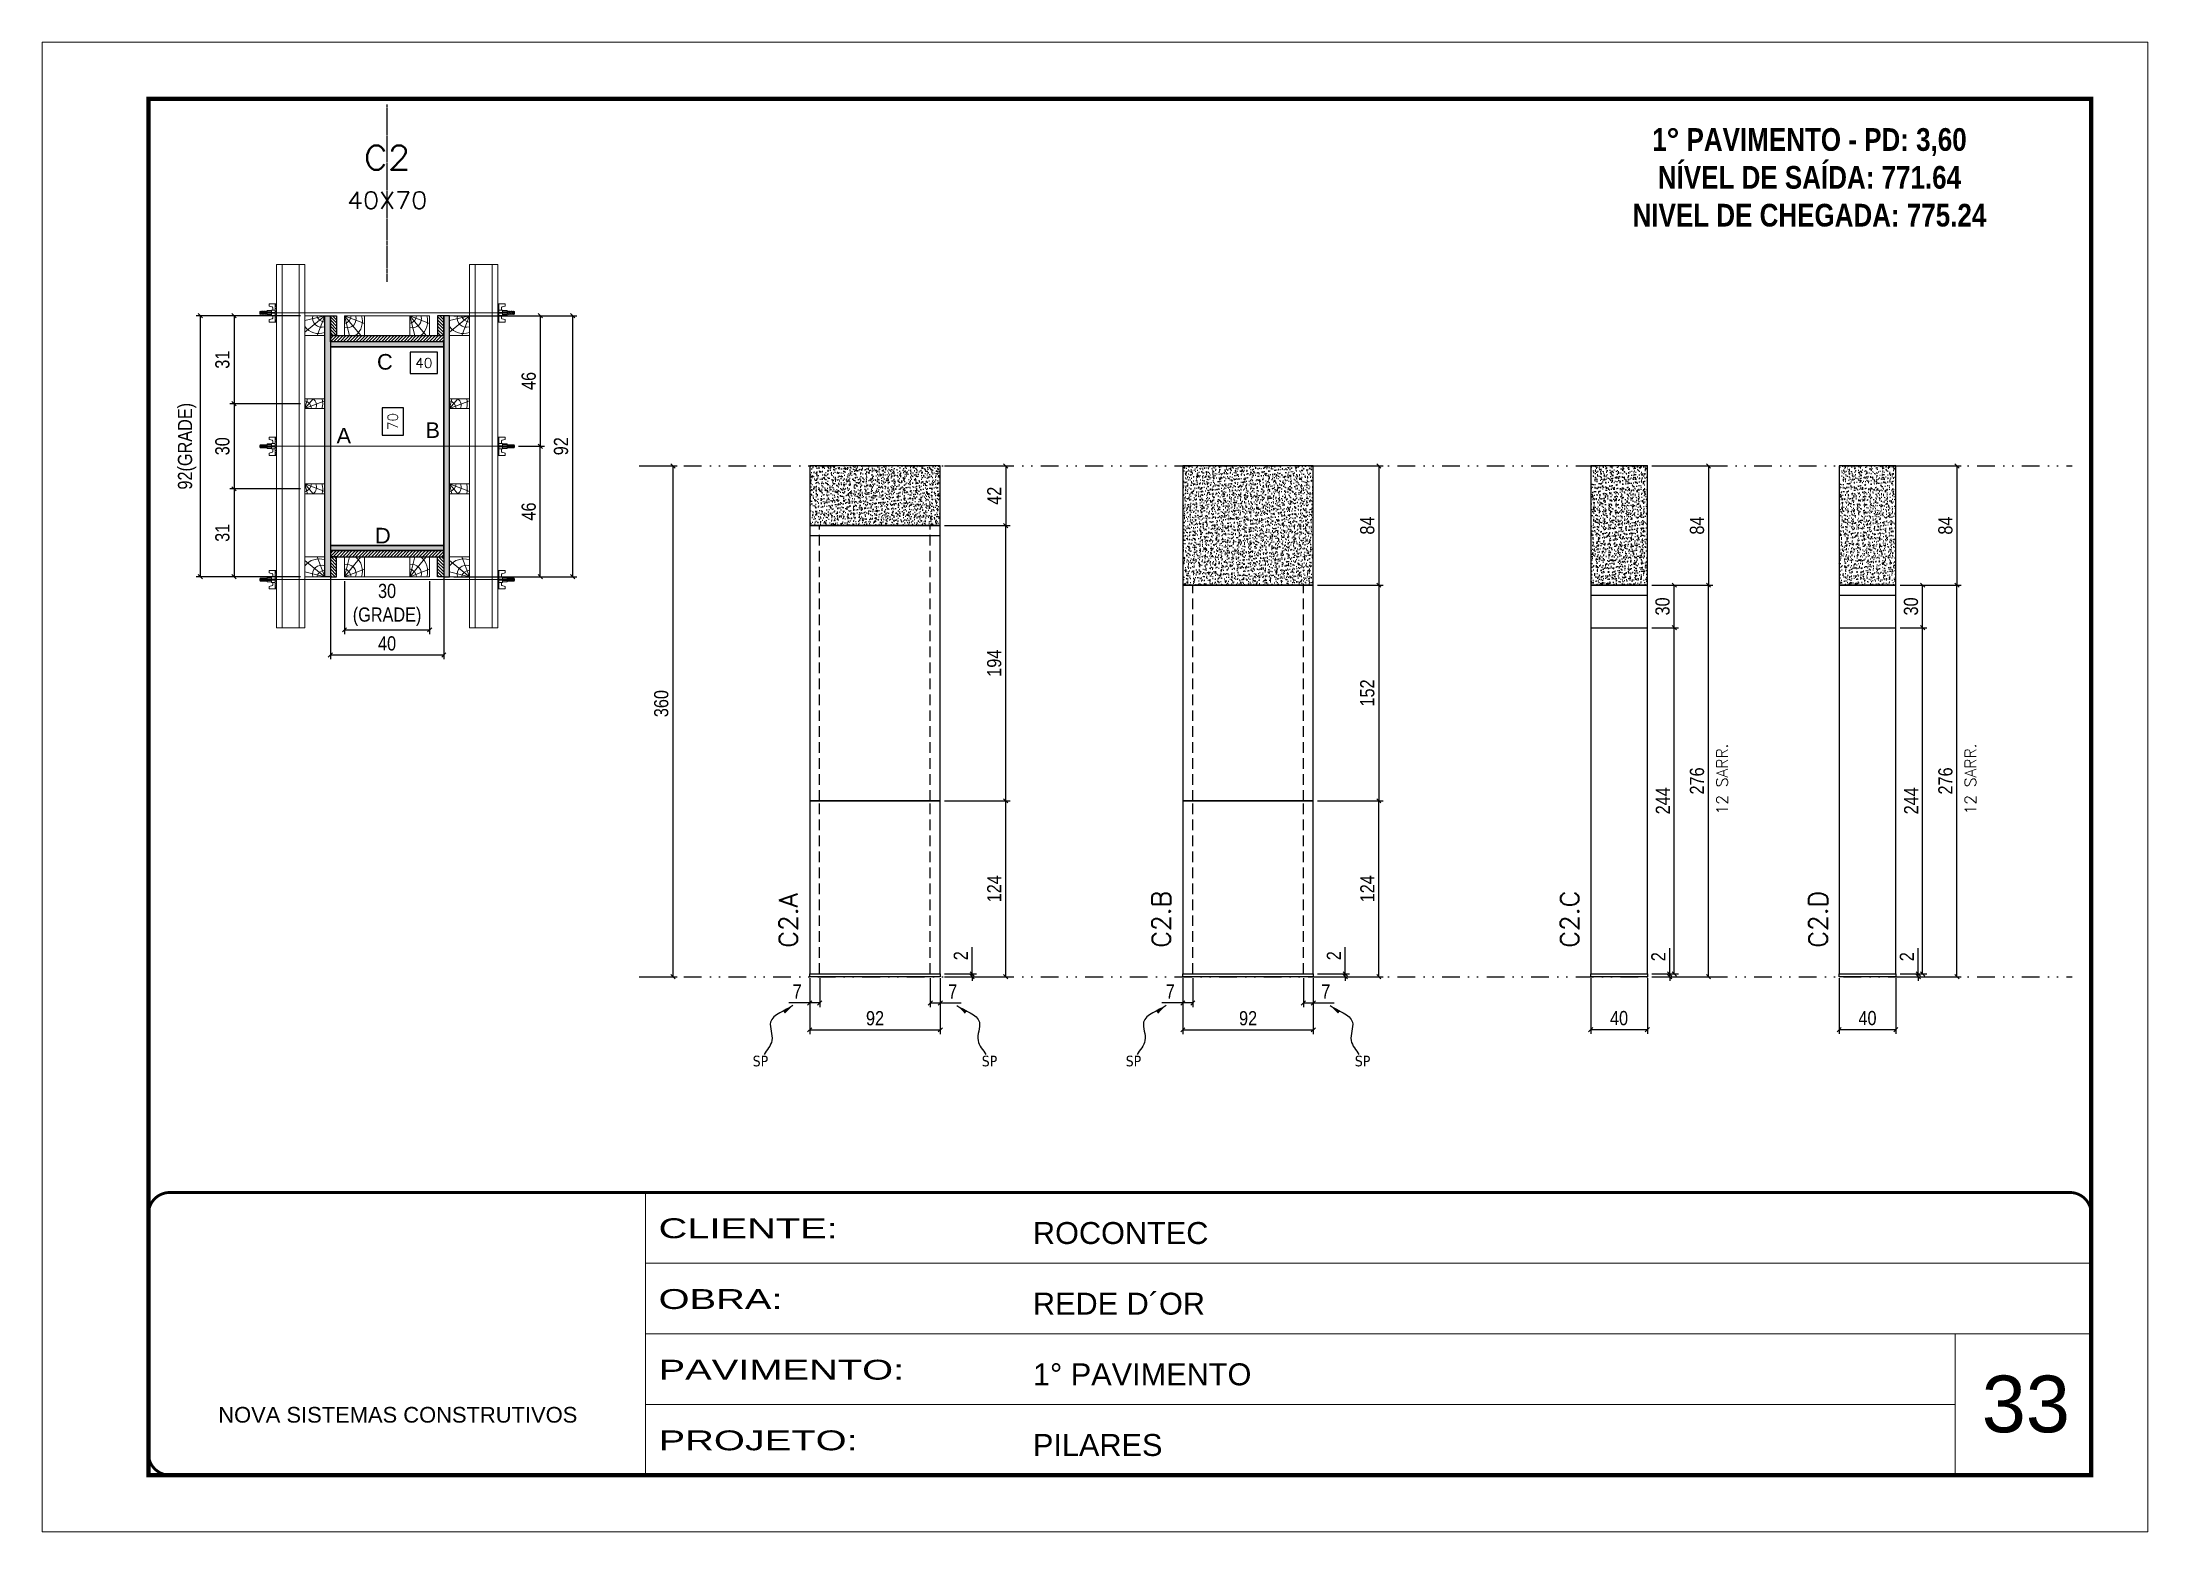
# Model space of a CAD drawing. Extents: x 2949 to 9203, y -16089 to 12527.
# Drawn here: x 2949 to 4434, y 2288 to 3338 of the extents above; entities that cross this region are included whole.
import ezdxf
from ezdxf.enums import TextEntityAlignment as Align

# ---------------------------------------------------------------- set-up
doc = ezdxf.new("R2010")
doc.units = 0
for name, pattern in [('CONTINUO', [0]), ('DASHED', [0.75, 0.5, -0.25]), ('DIVIDE2', [0.625, 0.25, -0.125, 0, -0.125, 0, -0.125]), ('HIDDEN', [0.375, 0.25, -0.125])]:
    doc.linetypes.add(name, pattern=pattern)
for name, color, linetype, lineweight in [('CARIMBO', 255, 'Continuous', 9), ('Folhas', 255, 'Continuous', 9), ('Hachura', 251, 'Continuous', 9), ('Madeira', 126, 'Continuous', 18), ('Perfil Metálico', 224, 'Continuous', 18), ('SARRAFO DE PRESSAO', 251, 'DASHED', 9), ('Texto Seção', 7, 'Continuous', 15)]:
    doc.layers.add(name, color=color, linetype=linetype, lineweight=lineweight)
for name, color, linetype in [('CHAPA', 1, 'Continuous'), ('COTA', 241, 'Continuous'), ('cotas', 4, 'Continuous'), ('MEIO_PONT', 93, 'Continuous'), ('NOMENCLATURA', 7, 'Continuous'), ('Nível', 160, 'Continuous'), ('Painéis', 200, 'Continuous'), ('SARR_2.2x7', 40, 'Continuous'), ('SARRAFO', 251, 'Continuous'), ('Sarrafo de Pressão', 42, 'HIDDEN'), ('texto', 7, 'Continuous'), ('Texto de Titulo', 7, 'Continuous'), ('Texto Qtd Sarr', 242, 'Continuous'), ('TEXTO_GERAL', 7, 'Continuous')]:
    doc.layers.add(name, color=color, linetype=linetype)
doc.styles.add('ARIAL', font='arial.ttf')
doc.styles.add('COTA TECNICA', font='techl___.ttf', dxfattribs={"height": 10})
doc.styles.add('COTA TECNICA 2X', font='techl___.ttf', dxfattribs={"height": 10})
doc.styles.add('COTA TECNICA-50', font='techl___.ttf', dxfattribs={"height": 10})
doc.styles.add('REGUA-120', font='ROMANS.shx', dxfattribs={"height": 15})
doc.styles.add('ROMANC', font='techb___.ttf', dxfattribs={"height": 2.5})
doc.styles.add('ROMANS', font='romans.shx')
doc.styles.get("Standard").update_dxf_attribs({"font": 'arial.ttf'})
doc.styles.add('Tecnologia', font='')
doc.styles.get('Tecnologia').set_extended_font_data('Forgotten Futurist')
doc.dimstyles.new('COTA PAINEL-50', dxfattribs={"dimtxt": 10, "dimasz": 3, "dimexe": 3, "dimexo": 3, "dimgap": 3, "dimtad": 1, "dimdec": 1, "dimzin": 12, "dimdsep": 46, "dimtxsty": 'COTA TECNICA-50', "dimblk1": 'OBLIQUE', "dimblk2": 'OBLIQUE', "dimsah": 1, "dimcen": 0.9, "dimclrd": 4, "dimclre": 4, "dimclrt": 240, "dimadec": 1, "dimazin": 3, "dimtfac": 1, "dimtdec": 1, "dimtmove": 0, "dimatfit": 3, "dimfxl": 1, "dimtolj": 1, "dimtzin": 12, "dimarcsym": 0})
doc.dimstyles.new('PAINEL', dxfattribs={"dimtxt": 10, "dimasz": 3, "dimexe": 3, "dimexo": 3, "dimgap": 3, "dimtad": 1, "dimdec": 1, "dimzin": 12, "dimdsep": 46, "dimtxsty": 'COTA TECNICA', "dimblk1": 'OBLIQUE', "dimblk2": 'OBLIQUE', "dimsah": 1, "dimcen": 0.9, "dimclrd": 4, "dimclre": 4, "dimclrt": 240, "dimadec": 1, "dimazin": 3, "dimtfac": 1, "dimtdec": 1, "dimtmove": 0, "dimatfit": 3, "dimfxl": 1, "dimtolj": 1, "dimtzin": 12, "dimarcsym": 0})
doc.dimstyles.new('SECAO PILAR', dxfattribs={"dimtxt": 10, "dimasz": 3, "dimexe": 3, "dimexo": 3, "dimgap": 3, "dimtad": 1, "dimdec": 1, "dimlfac": 0.5, "dimzin": 12, "dimdsep": 46, "dimtxsty": 'COTA TECNICA 2X', "dimblk1": 'OBLIQUE', "dimblk2": 'OBLIQUE', "dimsah": 1, "dimcen": 0.9, "dimclrd": 256, "dimclre": 256, "dimclrt": 256, "dimadec": 1, "dimazin": 3, "dimtfac": 1, "dimtdec": 1, "dimtmove": 0, "dimatfit": 3, "dimfxl": 1, "dimtolj": 1, "dimtzin": 12, "dimarcsym": 0})
doc.dimstyles.new('SECÇÃO 2', dxfattribs={"dimtxt": 7, "dimasz": 6, "dimexe": 0.18, "dimexo": 2, "dimgap": -4, "dimtad": 3, "dimdec": 1, "dimlfac": 0.5, "dimzin": 12, "dimdsep": 46, "dimtxsty": 'ROMANS', "dimblk": 'ARCHTICK', "dimcen": 0.09, "dimse1": 1, "dimse2": 1, "dimsd1": 1, "dimsd2": 1, "dimclrd": 180, "dimclre": 5, "dimclrt": 1, "dimadec": 0, "dimazin": 3, "dimtfac": 1, "dimtdec": 1, "dimtofl": 0, "dimtmove": 0, "dimatfit": 3, "dimldrblk": 'ARCHTICK', "dimfxl": 1, "dimtolj": 1, "dimtzin": 0, "dimarcsym": 0})
doc.dimstyles.get("Standard").update_dxf_attribs({"dimtxt": 0.18, "dimasz": 0.18, "dimexe": 0.18, "dimexo": 0.0625, "dimgap": 0.09, "dimtad": 0, "dimtih": 1, "dimtoh": 1, "dimdec": 4, "dimzin": 0, "dimdsep": 46, "dimtxsty": 'Standard', "dimcen": 0.09, "dimadec": 0, "dimazin": 0, "dimtfac": 1, "dimtdec": 4, "dimtofl": 0, "dimtmove": 0, "dimatfit": 3, "dimfxl": 1, "dimtolj": 1, "dimtzin": 0, "dimarcsym": 0})
pattern_1 = [(50, (-126085.4665, -22690.4705), (5.46554007, -0.47817257), [0.5715, -6.2865]), (355, (-126085.4665, -22690.4705), (-1.05730264, 5.73170536), [0.4572, -5.02921753]), (100.4514447, (-126085.011, -22690.5104), (4.40823741, 5.25353256), [0.48570026, -5.34270734]), (46.1842, (-126085.4665, -22688.9465), (8.13237123, -1.26126984), [0.85725, -9.42975]), (96.6355576, (-126084.789, -22689.052), (7.122124, 7.42278374), [0.7285507, -8.01406824]), (351.184151, (-126085.4665, -22688.9465), (7.122124, 7.42278374), [0.685799, -7.54379196]), (21, (-126084.7045, -22689.3275), (4.54843174, -3.06795595), [0.5715, -6.2865]), (326, (-126084.7045, -22689.3275), (1.85406085, 5.52563898), [0.4572, -5.0292]), (71.451445, (-126084.3255, -22689.583), (6.40249258, 2.45768307), [0.48570026, -5.34269813]), (37.5, (-126085.4665, -22690.4705), (0.092658098, 2.536651166), [0, -4.96824, 0, -5.1054, 0, -5.04825]), (7.5, (-126085.4665, -22690.4705), (2.004589875, 3.005417245), [0, -2.91084, 0, -4.85394, 0, -1.92405]), (327.5, (-126087.1658, -22690.4705), (4.067717855, -0.17186232), [0, -1.905, 0, -5.9436, 0, -7.8867]), (317.5, (-126087.9278, -22690.4705), (4.44387544, 0.76279473), [0, -2.4765, 0, -3.94716, 0, -5.6007])]

msp = doc.modelspace()

# ---------------------------------------------------------------- texts
at = {"layer": 'CARIMBO', "style": 'ARIAL'}
msp.add_text('33', height=40, dxfattribs=at).set_placement((4316.89, 2358.28))
at = {"layer": 'NOMENCLATURA', "color": 2, "insert": (4195.36, 3304.19), "char_height": 16, "attachment_point": 2, "style": 'ROMANC'}
msp.add_mtext_dynamic_manual_height_columns('\\P1° PAVIMENTO - PD: 3,60\\PNÍVEL DE SAÍDA: 771.64\\PNIVEL DE CHEGADA: 775.24', width=300.2766, gutter_width=1, heights=[0], dxfattribs=at)
at = {"layer": 'texto', "color": 0, "char_height": 7.5, "attachment_point": 5}
for insert in [(3455.59, 2619.93), (3617.14, 2619.93), (3718.68, 2619.93), (3880.24, 2619.93)]:
    msp.add_mtext('{\\fTahoma|b0|i0|c0|p34;\\C4;SP}', dxfattribs=dict(at, insert=insert))
at = {"layer": 'Texto Seção', "linetype": 'Continuous', "style": 'ROMANS'}
for p in [(4137.72, 2793.76), (4312.89, 2793.76)]:
    msp.add_text('12 SARR.', height=8, rotation=90, dxfattribs=at).set_placement(p)
at = {"layer": 'Texto Seção', "char_height": 13, "width": 285.3299, "attachment_point": 7, "rotation": 90, "style": 'REGUA-120'}
for s, insert in [('C2.A', (3481.82, 2699.88)), ('C2.B', (3744.79, 2699.88)), ('C2.C', (4032.8, 2699.88)), ('C2.D', (4207.98, 2699.88))]:
    msp.add_mtext(s, dxfattribs=dict(at, insert=insert))
at = {"layer": 'TEXTO_GERAL', "style": 'ARIAL'}
for s, p in [('C', (3190.74, 3112.81)), ('A', (3161.79, 3060.76)), ('B', (3224.5, 3064.67)), ('D', (3189.33, 2990.31))]:
    msp.add_text(s, height=11, dxfattribs=at).set_placement(p, align=Align.MIDDLE_CENTER)

# ---------------------------------------------------------------- blocks, each defined once
blk = doc.blocks.new('9999999999')
at = {"color": 30, "linetype": 'CONTINUO'}
for p, q in [((98564.6, 34230.2), (98564.6, 34429.4)), ((98564.6, 34379.6), (99584, 34379.6)), ((98564.6, 34329.8), (99488, 34329.8)), ((99584, 34329.8), (99488, 34329.8)), ((99488, 34329.8), (99488, 34230.2)), ((98564.6, 34280), (99488, 34280))]:
    blk.add_line(p, q, dxfattribs=at)
at = {"color": 30, "linetype": 'CONTINUO', "const_width": 2}
blk.add_lwpolyline([(99584, 34230.2), (99584, 34414.4, 0.414214), (99569, 34429.4), (98229, 34429.4, 0.414214), (98214, 34414.4), (98214, 34245.2, 0.414214), (98229, 34230.2), (99584, 34230.2)], format="xyb", dxfattribs=at)
at = {"layer": 'Folhas'}
blk.add_lwpolyline([(98139, 34190.2), (99624, 34190.2), (99624, 35240.2), (98139, 35240.2)], close=True, dxfattribs=at)
at = {"layer": 'Folhas', "color": 30, "const_width": 3}
blk.add_lwpolyline([(98214, 34230.2), (99584, 34230.2), (99584, 35200.2), (98214, 35200.2)], close=True, dxfattribs=at)
at = {"color": 7, "linetype": 'Continuous', "ltscale": 5, "style": 'ARIAL'}
for s, height, p in [('ROCONTEC', 15.48, (98837.7, 34393.1)), ('REDE D´OR', 15.48, (98837.7, 34343.3)), ('1° PAVIMENTO', 15.483, (98837.7, 34293.5)), ('NOVA SISTEMAS CONSTRUTIVOS', 11.059, (98263.2, 34267.2)), ('PILARES', 15.48, (98837.7, 34243.7))]:
    blk.add_text(s, height=height, dxfattribs=at).set_placement(p)
at = {"layer": 'Folhas', "color": 7, "style": 'Tecnologia', "width": 1.5}
for s, p in [('CLIENTE:', (98573.7, 34397.2)), ('OBRA:', (98573.7, 34347.3)), ('PAVIMENTO:', (98573.7, 34297.5)), ('PROJETO:', (98573.7, 34247.7))]:
    blk.add_text(s, height=14, dxfattribs=at).set_placement(p)
blk = doc.blocks.new('*D1216')
at = {"layer": 'COTA', "color": 180, "lineweight": -2, "transparency": 16777216}
for p, q in [((3203.8, 3080.3), (3188.8, 3080.3)), ((3188.8, 3080.3), (3188.8, 3061)), ((3203.8, 3061), (3203.8, 3080.3)), ((3188.8, 3061), (3203.8, 3061))]:
    blk.add_line(p, q, dxfattribs=at)
at = {"layer": 'Defpoints', "color": 0, "transparency": 16777216}
for p in [(3152.3, 3123.3), (3152.3, 2983.3), (3207.8, 2983.3)]:
    blk.add_point(p, dxfattribs=at)
at = {"layer": 'COTA', "color": 1, "transparency": 16777216, "insert": (3196.3, 3070.7), "char_height": 7, "attachment_point": 5, "rotation": 90, "style": 'ROMANS'}
blk.add_mtext('\\A1;70', dxfattribs=at)
blk = doc.blocks.new('_ArchTick')
at = {"color": 0, "linetype": 'ByBlock', "const_width": 0.15}
blk.add_lwpolyline([(-0.5, -0.5), (0.5, 0.5)], dxfattribs=at)
blk = doc.blocks.new('_Oblique')
at = {"color": 0, "linetype": 'ByBlock', "lineweight": -2}
blk.add_line((-0.5, -0.5), (0.5, 0.5), dxfattribs=at)
blk = doc.blocks.new('*D1217')
at = {"layer": 'COTA', "lineweight": -2, "transparency": 16777216}
for p, q in [((3239.3, 3145.3), (3326.1, 3145.3)), ((3323.1, 3145.3), (3323.1, 2961.3)), ((3239.3, 2961.3), (3326.1, 2961.3))]:
    blk.add_line(p, q, dxfattribs=at)
at = {"layer": 'Defpoints', "color": 0, "transparency": 16777216}
for p in [(3236.3, 3145.3), (3236.3, 2961.3), (3323.1, 2961.3)]:
    blk.add_point(p, dxfattribs=at)
at = {"layer": 'COTA', "lineweight": -2, "transparency": 16777216, "xscale": 3, "yscale": 3, "zscale": 3}
for p, rotation in [((3323.1, 3145.3), 90), ((3323.1, 2961.3), 270)]:
    blk.add_blockref('_Oblique', p, dxfattribs=dict(at, rotation=rotation))
at = {"layer": 'COTA', "transparency": 16777216, "insert": (3315, 3053.3), "char_height": 10, "attachment_point": 5, "rotation": 90, "style": 'COTA TECNICA 2X'}
blk.add_mtext('\\A1;92', dxfattribs=at)
blk = doc.blocks.new('*D1218')
at = {"layer": 'COTA', "lineweight": -2, "transparency": 16777216}
for p, q in [((3273.3, 3145.3), (3303.3, 3145.3)), ((3300.3, 3145.3), (3300.3, 3053.3)), ((3285.1, 3053.3), (3303.3, 3053.3))]:
    blk.add_line(p, q, dxfattribs=at)
at = {"layer": 'Defpoints', "color": 0, "transparency": 16777216}
for p in [(3270.3, 3145.3), (3282.1, 3053.3), (3300.3, 3053.3)]:
    blk.add_point(p, dxfattribs=at)
at = {"layer": 'COTA', "lineweight": -2, "transparency": 16777216, "xscale": 3, "yscale": 3, "zscale": 3}
for p, rotation in [((3300.3, 3145.3), 90), ((3300.3, 3053.3), 270)]:
    blk.add_blockref('_Oblique', p, dxfattribs=dict(at, rotation=rotation))
at = {"layer": 'COTA', "transparency": 16777216, "insert": (3292.2, 3099.3), "char_height": 10, "attachment_point": 5, "rotation": 90, "style": 'COTA TECNICA 2X'}
blk.add_mtext('\\A1;46', dxfattribs=at)
blk = doc.blocks.new('*D1219')
at = {"layer": 'COTA', "lineweight": -2, "transparency": 16777216}
for p, q in [((3285.1, 3053.3), (3303.3, 3053.3)), ((3300.3, 2961.3), (3300.3, 3053.3)), ((3273.3, 2961.3), (3303.3, 2961.3))]:
    blk.add_line(p, q, dxfattribs=at)
at = {"layer": 'Defpoints', "color": 0, "transparency": 16777216}
for p in [(3282.1, 3053.3), (3300.3, 3053.3), (3270.3, 2961.3)]:
    blk.add_point(p, dxfattribs=at)
at = {"layer": 'COTA', "lineweight": -2, "transparency": 16777216, "xscale": 3, "yscale": 3, "zscale": 3}
for p, rotation in [((3300.3, 3053.3), 90), ((3300.3, 2961.3), 270)]:
    blk.add_blockref('_Oblique', p, dxfattribs=dict(at, rotation=rotation))
at = {"layer": 'COTA', "transparency": 16777216, "insert": (3292.2, 3007.3), "char_height": 10, "attachment_point": 5, "rotation": 90, "style": 'COTA TECNICA 2X'}
blk.add_mtext('\\A1;46', dxfattribs=at)
blk = doc.blocks.new('*D1220')
at = {"layer": 'COTA', "color": 180, "lineweight": -2, "transparency": 16777216}
for p, q in [((3227.8, 3119.5), (3208.5, 3119.5)), ((3208.5, 3119.5), (3208.5, 3104.5)), ((3227.8, 3104.5), (3227.8, 3119.5)), ((3208.5, 3104.5), (3227.8, 3104.5))]:
    blk.add_line(p, q, dxfattribs=at)
at = {"layer": 'Defpoints', "color": 0, "transparency": 16777216}
for p in [(3152.3, 3123.3), (3232.3, 3123.3), (3232.3, 3100.5)]:
    blk.add_point(p, dxfattribs=at)
at = {"layer": 'COTA', "color": 1, "transparency": 16777216, "insert": (3218.2, 3112), "char_height": 7, "attachment_point": 5, "style": 'ROMANS'}
blk.add_mtext('\\A1;40', dxfattribs=at)
blk = doc.blocks.new('titulo1')
at = {"layer": 'Defpoints', "color": 252, "linetype": 'HIDDEN', "ltscale": 2}
blk.add_line((0, 0), (0, 125), dxfattribs=at)
at = {"layer": 'Defpoints', "style": 'ROMANS', "oblique": 15}
blk.add_attdef('FOLHA', text='', height=10, dxfattribs=at).set_placement((0, 15.6), align=Align.MIDDLE_CENTER)
at = {"layer": 'Texto Qtd Sarr', "color": 3, "style": 'ROMANS', "oblique": 15}
for tag, height, p in [('TITULO', 17, (0, 71.4)), ('SEÇÃO', 12, (0, 41.5))]:
    blk.add_attdef(tag, text='', height=height, dxfattribs=at).set_placement(p, align=Align.MIDDLE_CENTER)
blk = doc.blocks.new('PONTALETE')
at = {"layer": 'Madeira'}
for q in [(2.71, 7), (7, 5.76), (7, 1.74)]:
    blk.add_line((0, 0), q, dxfattribs=at)
blk.add_lwpolyline([(0, 0), (7, 0), (7, 7), (0, 7)], close=True, dxfattribs=at)
for centre, radius, start, end in [((2.04, 0.06), 6.23, 37.28179, 109.09128), ((1.09, 0.9), 3.19, 343.60304, 109.98471), ((-0.21, -0.78), 3.09, 14.63219, 86.0383)]:
    blk.add_arc(centre, radius, start, end, dxfattribs=at)
blk = doc.blocks.new('*D1221')
at = {"layer": 'COTA', "lineweight": -2, "transparency": 16777216}
for p, q in [((3131.3, 3145.3), (3057.6, 3145.3)), ((3060.6, 3145.3), (3060.6, 2961.3)), ((3131.3, 2961.3), (3057.6, 2961.3))]:
    blk.add_line(p, q, dxfattribs=at)
at = {"layer": 'Defpoints', "color": 0, "transparency": 16777216}
for p in [(3134.3, 3145.3), (3060.6, 2961.3), (3134.3, 2961.3)]:
    blk.add_point(p, dxfattribs=at)
at = {"layer": 'COTA', "lineweight": -2, "transparency": 16777216, "xscale": 3, "yscale": 3, "zscale": 3}
for p, rotation in [((3060.6, 3145.3), 90), ((3060.6, 2961.3), 270)]:
    blk.add_blockref('_Oblique', p, dxfattribs=dict(at, rotation=rotation))
at = {"layer": 'COTA', "transparency": 16777216, "insert": (3051.3, 3053.3), "char_height": 10, "attachment_point": 5, "rotation": 90, "style": 'COTA TECNICA 2X'}
blk.add_mtext('\\A1;92(GRADE)', dxfattribs=at)
blk = doc.blocks.new('MEIO PONTALETE')
at = {"layer": 'Madeira'}
for q in [(2.71, 7), (3.5, 2.88), (3.5, 0.87)]:
    blk.add_line((0, 0), q, dxfattribs=at)
blk.add_lwpolyline([(0, 0), (3.5, 0), (3.5, 7), (0, 7)], close=True, dxfattribs=at)
for centre, radius, start, end in [((2.04, 0.06), 6.23, 76.44987, 109.09128), ((1.09, 0.9), 3.19, 40.90626, 109.98471), ((-0.21, -0.78), 3.09, 14.63219, 86.0383)]:
    blk.add_arc(centre, radius, start, end, dxfattribs=at)
blk = doc.blocks.new('*D1241')
at = {"layer": 'COTA', "lineweight": -2, "transparency": 16777216}
for p, q in [((3131.3, 3023.3), (3081.4, 3023.3)), ((3084.4, 3023.3), (3084.4, 2961.3)), ((3131.3, 2961.3), (3081.4, 2961.3))]:
    blk.add_line(p, q, dxfattribs=at)
at = {"layer": 'Defpoints', "color": 0, "transparency": 16777216}
for p in [(3134.3, 3023.3), (3084.4, 2961.3), (3134.3, 2961.3)]:
    blk.add_point(p, dxfattribs=at)
at = {"layer": 'COTA', "lineweight": -2, "transparency": 16777216, "xscale": 3, "yscale": 3, "zscale": 3}
for p, rotation in [((3084.4, 3023.3), 90), ((3084.4, 2961.3), 270)]:
    blk.add_blockref('_Oblique', p, dxfattribs=dict(at, rotation=rotation))
at = {"layer": 'COTA', "transparency": 16777216, "insert": (3076.2, 2992.3), "char_height": 10, "attachment_point": 5, "rotation": 90, "style": 'COTA TECNICA 2X'}
blk.add_mtext('\\A1;31', dxfattribs=at)
blk = doc.blocks.new('C')
at = {"layer": 'Hachura', "color": 0}
for p, q in [((0, 3.22), (0, -3.22)), ((0.45, 3.22), (0, 3.22)), ((0.46, 3.16), (0, 3.16)), ((0.46, 3.05), (0, 3.05)), ((0.46, 2.88), (0, 2.88)), ((0, 2.75), (0, -1.16)), ((0.46, 2.65), (0, 2.65)), ((0.46, 2.23), (0, 2.23)), ((0.46, 1.51), (0, 1.51)), ((0.39, 0.49), (0.17, 0.49)), ((0.45, -3.23), (0.45, 3.22)), ((0.45, 3.22), (2.58, 3.22)), ((1.74, 0.97), (0.45, 0.97)), ((1.45, 0.1), (0.45, 0.1)), ((1.35, 1.94), (1.35, 0.96)), ((2.58, 2.39), (1.47, 2.09)), ((1.74, -0.97), (1.74, 0.97)), ((1.74, 0.97), (1.74, 0.84)), ((1.74, 0.97), (1.74, 0.84)), ((1.74, 0.84), (3.35, 0.84)), ((3.35, 0.45), (1.74, 0.45)), ((2.58, 3.22), (2.58, 2.39)), ((3.32, 0.84), (3.32, -0.84)), ((3.35, 0.84), (3.35, -0.84)), ((3.68, 0.45), (3.35, 0.45)), ((3.84, -0.52), (3.35, 0.45)), ((3.35, 0.06), (3.67, -0.57)), ((3.68, 0.45), (4.16, -0.52)), ((3.72, 0.5), (4.25, -0.57)), ((4.37, -0.55), (3.83, 0.53)), ((4.15, 0.45), (3.93, 0.45)), ((4.42, -0.52), (3.93, 0.45)), ((4.15, 0.45), (4.26, 0.45)), ((4.26, 0.45), (4.74, -0.52)), ((4.3, 0.5), (4.83, -0.57)), ((4.95, -0.55), (4.41, 0.53)), ((4.51, 0.45), (4.84, 0.45)), ((5, -0.52), (4.51, 0.45)), ((4.84, 0.45), (5.32, -0.52)), ((4.88, 0.5), (5.41, -0.57)), ((5.53, -0.55), (4.99, 0.53)), ((5.58, -0.52), (5.09, 0.45)), ((5.42, 0.45), (5.09, 0.45)), ((5.58, -0.52), (5.09, 0.45)), ((5.42, 0.45), (5.74, -0.19)), ((5.46, 0.5), (5.74, -0.07)), ((5.74, 0.19), (5.57, 0.53)), ((5.74, 0.32), (5.68, 0.45)), ((5.68, 0.45), (5.74, 0.45)), ((5.74, 0.45), (5.9, 0.29)), ((5.74, 0.45), (5.74, -0.52)), ((5.9, -0.36), (5.9, 0.29)), ((0.45, 0), (0, 0)), ((0.46, -1.52), (0, -1.52)), ((0.46, -2.23), (0, -2.23)), ((0.46, -2.65), (0, -2.65)), ((0.46, -2.88), (0, -2.88)), ((0.46, -3.05), (0, -3.05)), ((0.46, -3.16), (0, -3.16)), ((0, -3.22), (2.57, -3.22)), ((0.08, -0.48), (0.29, -0.48)), ((0.29, -0.48), (0.4, -0.48)), ((0.45, 0), (0.45, -0.97)), ((0.45, -0.16), (1.45, -0.16)), ((0.45, -0.65), (0.45, -0.32)), ((0.45, -3.23), (0.45, -0.65)), ((0.45, -0.97), (1.74, -0.97)), ((1.35, -1.94), (1.35, -0.97)), ((2.58, -2.39), (1.47, -2.1)), ((3.35, -0.32), (1.74, -0.32)), ((3.35, -0.84), (1.74, -0.84)), ((2.58, -3.23), (2.58, -2.39)), ((3.35, -0.07), (3.58, -0.52)), ((3.35, -0.52), (3.58, -0.52)), ((3.84, -0.52), (4.16, -0.52)), ((4.42, -0.52), (4.74, -0.52)), ((4.63, -0.52), (4.74, -0.52)), ((5, -0.52), (5.32, -0.52)), ((5.58, -0.52), (5.74, -0.52)), ((5.74, -0.52), (5.9, -0.36)), ((5.74, -0.52), (5.74, -0.52))]:
    blk.add_line(p, q, dxfattribs=at)
for centre, radius, start, end in [((1.52, 1.94), 0.161, 104.74356, 180), ((1.44, -0.03), 0.129, 272.69497, 87.30503), ((3.81, 0.39), 0.143, 25.56881, 154.43119), ((4.39, 0.39), 0.143, 25.56881, 154.43119), ((4.97, 0.39), 0.143, 25.56881, 154.43119), ((5.55, 0.39), 0.143, 25.56881, 154.43119), ((0.17, -0.37), 0.174, 221.74404, 317.85924), ((1.52, -1.94), 0.161, 180, 255.25644), ((3.71, -0.4), 0.174, 222.14076, 318.25596), ((4.29, -0.4), 0.174, 222.14076, 318.25596), ((4.87, -0.4), 0.174, 222.14076, 318.25596), ((5.45, -0.4), 0.174, 222.14076, 318.25596), ((5.61, -0.4), 0.174, 317.85924, 318.25596)]:
    blk.add_arc(centre, radius, start, end, dxfattribs=at)
blk = doc.blocks.new('*D1242')
at = {"layer": 'COTA', "lineweight": -2, "transparency": 16777216}
for p, q in [((3131.3, 3145.3), (3081.4, 3145.3)), ((3084.4, 3145.3), (3084.4, 3083.3)), ((3131.3, 3083.3), (3081.4, 3083.3))]:
    blk.add_line(p, q, dxfattribs=at)
at = {"layer": 'Defpoints', "color": 0, "transparency": 16777216}
for p in [(3134.3, 3145.3), (3084.4, 3083.3), (3134.3, 3083.3)]:
    blk.add_point(p, dxfattribs=at)
at = {"layer": 'COTA', "lineweight": -2, "transparency": 16777216, "xscale": 3, "yscale": 3, "zscale": 3}
for p, rotation in [((3084.4, 3145.3), 90), ((3084.4, 3083.3), 270)]:
    blk.add_blockref('_Oblique', p, dxfattribs=dict(at, rotation=rotation))
at = {"layer": 'COTA', "transparency": 16777216, "insert": (3076.2, 3114.3), "char_height": 10, "attachment_point": 5, "rotation": 90, "style": 'COTA TECNICA 2X'}
blk.add_mtext('\\A1;31', dxfattribs=at)
blk = doc.blocks.new('*D1243')
at = {"layer": 'COTA', "lineweight": -2, "transparency": 16777216}
for p, q in [((3131.3, 3083.3), (3081.4, 3083.3)), ((3084.4, 3083.3), (3084.4, 3023.3)), ((3131.3, 3023.3), (3081.4, 3023.3))]:
    blk.add_line(p, q, dxfattribs=at)
at = {"layer": 'Defpoints', "color": 0, "transparency": 16777216}
for p in [(3134.3, 3083.3), (3084.4, 3023.3), (3134.3, 3023.3)]:
    blk.add_point(p, dxfattribs=at)
at = {"layer": 'COTA', "lineweight": -2, "transparency": 16777216, "xscale": 3, "yscale": 3, "zscale": 3}
for p, rotation in [((3084.4, 3083.3), 90), ((3084.4, 3023.3), 270)]:
    blk.add_blockref('_Oblique', p, dxfattribs=dict(at, rotation=rotation))
at = {"layer": 'COTA', "transparency": 16777216, "insert": (3076.2, 3053.3), "char_height": 10, "attachment_point": 5, "rotation": 90, "style": 'COTA TECNICA 2X'}
blk.add_mtext('\\A1;30', dxfattribs=at)
blk = doc.blocks.new('*D1244')
at = {"layer": 'cotas', "color": 4, "linetype": 'ByBlock', "lineweight": -2, "transparency": 16777216}
for p, q in [((3373.2, 3039.4), (3396.9, 3039.4)), ((3393.9, 3039.4), (3393.9, 2679.4)), ((3373.2, 2679.4), (3396.9, 2679.4))]:
    blk.add_line(p, q, dxfattribs=at)
at = {"layer": 'Defpoints', "color": 0, "linetype": 'ByBlock', "transparency": 16777216}
for p in [(3370.2, 3039.4), (3370.2, 2679.4), (3393.9, 2679.4)]:
    blk.add_point(p, dxfattribs=at)
at = {"layer": 'cotas', "color": 4, "linetype": 'ByBlock', "lineweight": -2, "transparency": 16777216, "xscale": 3, "yscale": 3, "zscale": 3}
for p, rotation in [((3393.9, 3039.4), 90), ((3393.9, 2679.4), 270)]:
    blk.add_blockref('_Oblique', p, dxfattribs=dict(at, rotation=rotation))
at = {"layer": 'cotas', "color": 240, "linetype": 'ByBlock', "transparency": 16777216, "insert": (3385.7, 2871.9), "char_height": 10, "attachment_point": 5, "rotation": 90, "style": 'COTA TECNICA'}
blk.add_mtext('\\A1;360', dxfattribs=at)
blk = doc.blocks.new('*D1222')
at = {"layer": 'COTA', "color": 4, "lineweight": -2, "transparency": 16777216}
for p, q in [((3490.4, 2678.4), (3490.4, 2639)), ((3582.4, 2678.4), (3582.4, 2639)), ((3490.4, 2642), (3582.4, 2642))]:
    blk.add_line(p, q, dxfattribs=at)
at = {"layer": 'Defpoints', "color": 0, "transparency": 16777216}
for p in [(3490.4, 2681.4), (3582.4, 2681.4), (3582.4, 2642)]:
    blk.add_point(p, dxfattribs=at)
at = {"layer": 'COTA', "color": 4, "lineweight": -2, "transparency": 16777216, "xscale": 3, "yscale": 3, "zscale": 3, "rotation": 180}
blk.add_blockref('_Oblique', (3490.4, 2642), dxfattribs=at)
at = {"layer": 'COTA', "color": 4, "lineweight": -2, "transparency": 16777216, "xscale": 3, "yscale": 3, "zscale": 3}
blk.add_blockref('_Oblique', (3582.4, 2642), dxfattribs=at)
at = {"layer": 'COTA', "color": 240, "transparency": 16777216, "insert": (3536.4, 2650.1), "char_height": 10, "attachment_point": 5, "style": 'COTA TECNICA'}
blk.add_mtext('\\A1;92', dxfattribs=at)
blk = doc.blocks.new('*D1223')
at = {"layer": 'COTA', "color": 4, "lineweight": -2, "transparency": 16777216}
for p, q in [((3585.4, 2803.4), (3631.6, 2803.4)), ((3628.6, 2679.4), (3628.6, 2803.4)), ((3585.4, 2679.4), (3631.6, 2679.4))]:
    blk.add_line(p, q, dxfattribs=at)
at = {"layer": 'Defpoints', "color": 0, "transparency": 16777216}
for p in [(3582.4, 2803.4), (3628.6, 2803.4), (3582.4, 2679.4)]:
    blk.add_point(p, dxfattribs=at)
at = {"layer": 'COTA', "color": 4, "lineweight": -2, "transparency": 16777216, "xscale": 3, "yscale": 3, "zscale": 3}
for p, rotation in [((3628.6, 2803.4), 90), ((3628.6, 2679.4), 270)]:
    blk.add_blockref('_Oblique', p, dxfattribs=dict(at, rotation=rotation))
at = {"layer": 'COTA', "color": 240, "transparency": 16777216, "insert": (3620.5, 2741.4), "char_height": 10, "attachment_point": 5, "rotation": 90, "style": 'COTA TECNICA-50'}
blk.add_mtext('\\A1;124', dxfattribs=at)
blk = doc.blocks.new('*D1224')
at = {"layer": 'COTA', "color": 4, "lineweight": -2, "transparency": 16777216}
for p, q in [((3604.9, 2681.4), (3604.9, 2700.2)), ((3585.4, 2681.4), (3607.9, 2681.4)), ((3585.4, 2679.4), (3607.9, 2679.4)), ((3604.9, 2679.4), (3604.9, 2681.4)), ((3604.9, 2679.4), (3604.9, 2676.4))]:
    blk.add_line(p, q, dxfattribs=at)
at = {"layer": 'Defpoints', "color": 0, "transparency": 16777216}
for p in [(3582.4, 2681.4), (3582.4, 2679.4), (3604.9, 2679.4)]:
    blk.add_point(p, dxfattribs=at)
at = {"layer": 'COTA', "color": 4, "lineweight": -2, "transparency": 16777216, "xscale": 3, "yscale": 3, "zscale": 3}
for p, rotation in [((3604.9, 2681.4), 270), ((3604.9, 2679.4), 90)]:
    blk.add_blockref('_Oblique', p, dxfattribs=dict(at, rotation=rotation))
at = {"layer": 'COTA', "color": 240, "transparency": 16777216, "insert": (3596.9, 2694.2), "char_height": 10, "attachment_point": 5, "rotation": 90, "style": 'COTA TECNICA-50'}
blk.add_mtext('\\A1;2', dxfattribs=at)
blk = doc.blocks.new('*D1225')
at = {"layer": 'COTA', "color": 4, "linetype": 'ByBlock', "lineweight": -2, "transparency": 16777216}
for p, q in [((3585.4, 2997.4), (3631.6, 2997.4)), ((3628.6, 2803.4), (3628.6, 2997.4)), ((3585.4, 2803.4), (3631.6, 2803.4))]:
    blk.add_line(p, q, dxfattribs=at)
at = {"layer": 'Defpoints', "color": 0, "linetype": 'ByBlock', "transparency": 16777216}
for p in [(3582.4, 2997.4), (3628.6, 2997.4), (3582.4, 2803.4)]:
    blk.add_point(p, dxfattribs=at)
at = {"layer": 'COTA', "color": 4, "linetype": 'ByBlock', "lineweight": -2, "transparency": 16777216, "xscale": 3, "yscale": 3, "zscale": 3}
for p, rotation in [((3628.6, 2997.4), 90), ((3628.6, 2803.4), 270)]:
    blk.add_blockref('_Oblique', p, dxfattribs=dict(at, rotation=rotation))
at = {"layer": 'COTA', "color": 240, "linetype": 'ByBlock', "transparency": 16777216, "insert": (3620.5, 2900.4), "char_height": 10, "attachment_point": 5, "rotation": 90, "style": 'COTA TECNICA'}
blk.add_mtext('\\A1;194', dxfattribs=at)
blk = doc.blocks.new('*D1226')
at = {"layer": 'COTA', "color": 4, "linetype": 'ByBlock', "lineweight": -2, "transparency": 16777216}
for p, q in [((3585.4, 3039.4), (3631.6, 3039.4)), ((3628.6, 3039.4), (3628.6, 2997.4)), ((3585.4, 2997.4), (3631.6, 2997.4))]:
    blk.add_line(p, q, dxfattribs=at)
at = {"layer": 'Defpoints', "color": 0, "linetype": 'ByBlock', "transparency": 16777216}
for p in [(3582.4, 3039.4), (3582.4, 2997.4), (3628.6, 2997.4)]:
    blk.add_point(p, dxfattribs=at)
at = {"layer": 'COTA', "color": 4, "linetype": 'ByBlock', "lineweight": -2, "transparency": 16777216, "xscale": 3, "yscale": 3, "zscale": 3}
for p, rotation in [((3628.6, 3039.4), 90), ((3628.6, 2997.4), 270)]:
    blk.add_blockref('_Oblique', p, dxfattribs=dict(at, rotation=rotation))
at = {"layer": 'COTA', "color": 240, "linetype": 'ByBlock', "transparency": 16777216, "insert": (3620.5, 3018.4), "char_height": 10, "attachment_point": 5, "rotation": 90, "style": 'COTA TECNICA'}
blk.add_mtext('\\A1;42', dxfattribs=at)
blk = doc.blocks.new('*D1227')
at = {"layer": 'COTA', "color": 4, "lineweight": -2, "transparency": 16777216}
for p, q in [((3753.5, 2678.4), (3753.5, 2639)), ((3845.5, 2678.4), (3845.5, 2639)), ((3753.5, 2642), (3845.5, 2642))]:
    blk.add_line(p, q, dxfattribs=at)
at = {"layer": 'Defpoints', "color": 0, "transparency": 16777216}
for p in [(3753.5, 2681.4), (3845.5, 2681.4), (3845.5, 2642)]:
    blk.add_point(p, dxfattribs=at)
at = {"layer": 'COTA', "color": 4, "lineweight": -2, "transparency": 16777216, "xscale": 3, "yscale": 3, "zscale": 3, "rotation": 180}
blk.add_blockref('_Oblique', (3753.5, 2642), dxfattribs=at)
at = {"layer": 'COTA', "color": 4, "lineweight": -2, "transparency": 16777216, "xscale": 3, "yscale": 3, "zscale": 3}
blk.add_blockref('_Oblique', (3845.5, 2642), dxfattribs=at)
at = {"layer": 'COTA', "color": 240, "transparency": 16777216, "insert": (3799.5, 2650.1), "char_height": 10, "attachment_point": 5, "style": 'COTA TECNICA'}
blk.add_mtext('\\A1;92', dxfattribs=at)
blk = doc.blocks.new('*D1228')
at = {"layer": 'COTA', "color": 4, "lineweight": -2, "transparency": 16777216}
for p, q in [((3848.5, 2803.4), (3894.7, 2803.4)), ((3891.7, 2679.4), (3891.7, 2803.4)), ((3848.5, 2679.4), (3894.7, 2679.4))]:
    blk.add_line(p, q, dxfattribs=at)
at = {"layer": 'Defpoints', "color": 0, "transparency": 16777216}
for p in [(3845.5, 2803.4), (3891.7, 2803.4), (3845.5, 2679.4)]:
    blk.add_point(p, dxfattribs=at)
at = {"layer": 'COTA', "color": 4, "lineweight": -2, "transparency": 16777216, "xscale": 3, "yscale": 3, "zscale": 3}
for p, rotation in [((3891.7, 2803.4), 90), ((3891.7, 2679.4), 270)]:
    blk.add_blockref('_Oblique', p, dxfattribs=dict(at, rotation=rotation))
at = {"layer": 'COTA', "color": 240, "transparency": 16777216, "insert": (3883.6, 2741.4), "char_height": 10, "attachment_point": 5, "rotation": 90, "style": 'COTA TECNICA-50'}
blk.add_mtext('\\A1;124', dxfattribs=at)
blk = doc.blocks.new('*D1229')
at = {"layer": 'COTA', "color": 4, "lineweight": -2, "transparency": 16777216}
for p, q in [((3868, 2681.4), (3868, 2700.2)), ((3848.5, 2681.4), (3871, 2681.4)), ((3848.5, 2679.4), (3871, 2679.4)), ((3868, 2679.4), (3868, 2681.4)), ((3868, 2679.4), (3868, 2676.4))]:
    blk.add_line(p, q, dxfattribs=at)
at = {"layer": 'Defpoints', "color": 0, "transparency": 16777216}
for p in [(3845.5, 2681.4), (3845.5, 2679.4), (3868, 2679.4)]:
    blk.add_point(p, dxfattribs=at)
at = {"layer": 'COTA', "color": 4, "lineweight": -2, "transparency": 16777216, "xscale": 3, "yscale": 3, "zscale": 3}
for p, rotation in [((3868, 2681.4), 270), ((3868, 2679.4), 90)]:
    blk.add_blockref('_Oblique', p, dxfattribs=dict(at, rotation=rotation))
at = {"layer": 'COTA', "color": 240, "transparency": 16777216, "insert": (3860, 2694.2), "char_height": 10, "attachment_point": 5, "rotation": 90, "style": 'COTA TECNICA-50'}
blk.add_mtext('\\A1;2', dxfattribs=at)
blk = doc.blocks.new('*D1230')
at = {"layer": 'COTA', "color": 4, "linetype": 'ByBlock', "lineweight": -2, "transparency": 16777216}
for p, q in [((3848.5, 3039.4), (3894.7, 3039.4)), ((3891.7, 3039.4), (3891.7, 2955.4)), ((3848.5, 2955.4), (3894.7, 2955.4))]:
    blk.add_line(p, q, dxfattribs=at)
at = {"layer": 'Defpoints', "color": 0, "linetype": 'ByBlock', "transparency": 16777216}
for p in [(3845.5, 3039.4), (3845.5, 2955.4), (3891.7, 2955.4)]:
    blk.add_point(p, dxfattribs=at)
at = {"layer": 'COTA', "color": 4, "linetype": 'ByBlock', "lineweight": -2, "transparency": 16777216, "xscale": 3, "yscale": 3, "zscale": 3}
for p, rotation in [((3891.7, 3039.4), 90), ((3891.7, 2955.4), 270)]:
    blk.add_blockref('_Oblique', p, dxfattribs=dict(at, rotation=rotation))
at = {"layer": 'COTA', "color": 240, "linetype": 'ByBlock', "transparency": 16777216, "insert": (3883.6, 2997.4), "char_height": 10, "attachment_point": 5, "rotation": 90, "style": 'COTA TECNICA'}
blk.add_mtext('\\A1;84', dxfattribs=at)
blk = doc.blocks.new('*D1245')
at = {"layer": 'COTA', "color": 4, "linetype": 'ByBlock', "lineweight": -2, "transparency": 16777216}
for p, q in [((3848.5, 2955.4), (3894.7, 2955.4)), ((3891.7, 2955.4), (3891.7, 2803.4)), ((3848.5, 2803.4), (3894.7, 2803.4))]:
    blk.add_line(p, q, dxfattribs=at)
at = {"layer": 'Defpoints', "color": 0, "linetype": 'ByBlock', "transparency": 16777216}
for p in [(3845.5, 2955.4), (3845.5, 2803.4), (3891.7, 2803.4)]:
    blk.add_point(p, dxfattribs=at)
at = {"layer": 'COTA', "color": 4, "linetype": 'ByBlock', "lineweight": -2, "transparency": 16777216, "xscale": 3, "yscale": 3, "zscale": 3}
for p, rotation in [((3891.7, 2955.4), 90), ((3891.7, 2803.4), 270)]:
    blk.add_blockref('_Oblique', p, dxfattribs=dict(at, rotation=rotation))
at = {"layer": 'COTA', "color": 240, "linetype": 'ByBlock', "transparency": 16777216, "insert": (3883.6, 2879.4), "char_height": 10, "attachment_point": 5, "rotation": 90, "style": 'COTA TECNICA'}
blk.add_mtext('\\A1;152', dxfattribs=at)
blk = doc.blocks.new('*D1231')
at = {"layer": 'COTA', "color": 4, "lineweight": -2, "transparency": 16777216}
for p, q in [((4041.1, 2678.4), (4041.1, 2639.1)), ((4081.1, 2678.4), (4081.1, 2639.1)), ((4041.1, 2642.1), (4081.1, 2642.1))]:
    blk.add_line(p, q, dxfattribs=at)
at = {"layer": 'Defpoints', "color": 0, "transparency": 16777216}
for p in [(4041.1, 2681.4), (4081.1, 2681.4), (4081.1, 2642.1)]:
    blk.add_point(p, dxfattribs=at)
at = {"layer": 'COTA', "color": 4, "lineweight": -2, "transparency": 16777216, "xscale": 3, "yscale": 3, "zscale": 3, "rotation": 180}
blk.add_blockref('_Oblique', (4041.1, 2642.1), dxfattribs=at)
at = {"layer": 'COTA', "color": 4, "lineweight": -2, "transparency": 16777216, "xscale": 3, "yscale": 3, "zscale": 3}
blk.add_blockref('_Oblique', (4081.1, 2642.1), dxfattribs=at)
at = {"layer": 'COTA', "color": 240, "transparency": 16777216, "insert": (4061.1, 2650.2), "char_height": 10, "attachment_point": 5, "style": 'COTA TECNICA'}
blk.add_mtext('\\A1;40', dxfattribs=at)
blk = doc.blocks.new('*D1232')
at = {"layer": 'COTA', "color": 4, "lineweight": -2, "transparency": 16777216}
for p, q in [((4084.1, 2955.4), (4127.2, 2955.4)), ((4124.2, 2679.4), (4124.2, 2955.4)), ((4084.1, 2679.4), (4127.2, 2679.4))]:
    blk.add_line(p, q, dxfattribs=at)
at = {"layer": 'Defpoints', "color": 0, "transparency": 16777216}
for p in [(4081.1, 2955.4), (4124.2, 2955.4), (4081.1, 2679.4)]:
    blk.add_point(p, dxfattribs=at)
at = {"layer": 'COTA', "color": 4, "lineweight": -2, "transparency": 16777216, "xscale": 3, "yscale": 3, "zscale": 3}
for p, rotation in [((4124.2, 2955.4), 90), ((4124.2, 2679.4), 270)]:
    blk.add_blockref('_Oblique', p, dxfattribs=dict(at, rotation=rotation))
at = {"layer": 'COTA', "color": 240, "transparency": 16777216, "insert": (4116.1, 2817.4), "char_height": 10, "attachment_point": 5, "rotation": 90, "style": 'COTA TECNICA'}
blk.add_mtext('\\A1;276', dxfattribs=at)
blk = doc.blocks.new('*D1233')
at = {"layer": 'COTA', "color": 4, "lineweight": -2, "transparency": 16777216}
for p, q in [((4096.8, 2681.4), (4096.8, 2699.5)), ((4084.1, 2681.4), (4099.8, 2681.4)), ((4084.1, 2679.4), (4099.8, 2679.4)), ((4096.8, 2679.4), (4096.8, 2681.4)), ((4096.8, 2679.4), (4096.8, 2676.4))]:
    blk.add_line(p, q, dxfattribs=at)
at = {"layer": 'Defpoints', "color": 0, "transparency": 16777216}
for p in [(4081.1, 2681.4), (4081.1, 2679.4), (4096.8, 2681.4)]:
    blk.add_point(p, dxfattribs=at)
at = {"layer": 'COTA', "color": 4, "lineweight": -2, "transparency": 16777216, "xscale": 3, "yscale": 3, "zscale": 3}
for p, rotation in [((4096.8, 2681.4), 270), ((4096.8, 2679.4), 90)]:
    blk.add_blockref('_Oblique', p, dxfattribs=dict(at, rotation=rotation))
at = {"layer": 'COTA', "color": 240, "transparency": 16777216, "insert": (4088.8, 2693.5), "char_height": 10, "attachment_point": 5, "rotation": 90, "style": 'COTA TECNICA-50'}
blk.add_mtext('\\A1;2', dxfattribs=at)
blk = doc.blocks.new('*D1246')
at = {"layer": 'COTA', "color": 4, "linetype": 'ByBlock', "lineweight": -2, "transparency": 16777216}
for p, q in [((4084.1, 2925.4), (4103, 2925.4)), ((4100, 2681.4), (4100, 2925.4)), ((4084.1, 2681.4), (4103, 2681.4))]:
    blk.add_line(p, q, dxfattribs=at)
at = {"layer": 'Defpoints', "color": 0, "linetype": 'ByBlock', "transparency": 16777216}
for p in [(4081.1, 2925.4), (4100, 2925.4), (4081.1, 2681.4)]:
    blk.add_point(p, dxfattribs=at)
at = {"layer": 'COTA', "color": 4, "linetype": 'ByBlock', "lineweight": -2, "transparency": 16777216, "xscale": 3, "yscale": 3, "zscale": 3}
for p, rotation in [((4100, 2925.4), 90), ((4100, 2681.4), 270)]:
    blk.add_blockref('_Oblique', p, dxfattribs=dict(at, rotation=rotation))
at = {"layer": 'COTA', "color": 240, "linetype": 'ByBlock', "transparency": 16777216, "insert": (4092, 2803.4), "char_height": 10, "attachment_point": 5, "rotation": 90, "style": 'COTA TECNICA'}
blk.add_mtext('\\A1;244', dxfattribs=at)
blk = doc.blocks.new('*D1247')
at = {"layer": 'COTA', "color": 4, "linetype": 'ByBlock', "lineweight": -2, "transparency": 16777216}
for p, q in [((4084.1, 2955.4), (4103, 2955.4)), ((4100, 2925.4), (4100, 2955.4)), ((4084.1, 2925.4), (4103, 2925.4))]:
    blk.add_line(p, q, dxfattribs=at)
at = {"layer": 'Defpoints', "color": 0, "linetype": 'ByBlock', "transparency": 16777216}
for p in [(4081.1, 2955.4), (4100, 2955.4), (4081.1, 2925.4)]:
    blk.add_point(p, dxfattribs=at)
at = {"layer": 'COTA', "color": 4, "linetype": 'ByBlock', "lineweight": -2, "transparency": 16777216, "xscale": 3, "yscale": 3, "zscale": 3}
for p, rotation in [((4100, 2955.4), 90), ((4100, 2925.4), 270)]:
    blk.add_blockref('_Oblique', p, dxfattribs=dict(at, rotation=rotation))
at = {"layer": 'COTA', "color": 240, "linetype": 'ByBlock', "transparency": 16777216, "insert": (4091.8, 2940.4), "char_height": 10, "attachment_point": 5, "rotation": 90, "style": 'COTA TECNICA'}
blk.add_mtext('\\A1;30', dxfattribs=at)
blk = doc.blocks.new('*D1234')
at = {"layer": 'COTA', "color": 4, "lineweight": -2, "transparency": 16777216}
for p, q in [((4216.3, 2678.4), (4216.3, 2639.1)), ((4256.3, 2678.4), (4256.3, 2639.1)), ((4216.3, 2642.1), (4256.3, 2642.1))]:
    blk.add_line(p, q, dxfattribs=at)
at = {"layer": 'Defpoints', "color": 0, "transparency": 16777216}
for p in [(4216.3, 2681.4), (4256.3, 2681.4), (4256.3, 2642.1)]:
    blk.add_point(p, dxfattribs=at)
at = {"layer": 'COTA', "color": 4, "lineweight": -2, "transparency": 16777216, "xscale": 3, "yscale": 3, "zscale": 3, "rotation": 180}
blk.add_blockref('_Oblique', (4216.3, 2642.1), dxfattribs=at)
at = {"layer": 'COTA', "color": 4, "lineweight": -2, "transparency": 16777216, "xscale": 3, "yscale": 3, "zscale": 3}
blk.add_blockref('_Oblique', (4256.3, 2642.1), dxfattribs=at)
at = {"layer": 'COTA', "color": 240, "transparency": 16777216, "insert": (4236.3, 2650.2), "char_height": 10, "attachment_point": 5, "style": 'COTA TECNICA'}
blk.add_mtext('\\A1;40', dxfattribs=at)
blk = doc.blocks.new('*D1235')
at = {"layer": 'COTA', "color": 4, "lineweight": -2, "transparency": 16777216}
for p, q in [((4259.3, 2955.4), (4302.4, 2955.4)), ((4299.4, 2679.4), (4299.4, 2955.4)), ((4259.3, 2679.4), (4302.4, 2679.4))]:
    blk.add_line(p, q, dxfattribs=at)
at = {"layer": 'Defpoints', "color": 0, "transparency": 16777216}
for p in [(4256.3, 2955.4), (4299.4, 2955.4), (4256.3, 2679.4)]:
    blk.add_point(p, dxfattribs=at)
at = {"layer": 'COTA', "color": 4, "lineweight": -2, "transparency": 16777216, "xscale": 3, "yscale": 3, "zscale": 3}
for p, rotation in [((4299.4, 2955.4), 90), ((4299.4, 2679.4), 270)]:
    blk.add_blockref('_Oblique', p, dxfattribs=dict(at, rotation=rotation))
at = {"layer": 'COTA', "color": 240, "transparency": 16777216, "insert": (4291.3, 2817.4), "char_height": 10, "attachment_point": 5, "rotation": 90, "style": 'COTA TECNICA'}
blk.add_mtext('\\A1;276', dxfattribs=at)
blk = doc.blocks.new('*D1236')
at = {"layer": 'COTA', "color": 4, "lineweight": -2, "transparency": 16777216}
for p, q in [((4272.1, 2681.4), (4272.1, 2699.5)), ((4259.3, 2681.4), (4275.1, 2681.4)), ((4259.3, 2679.4), (4275.1, 2679.4)), ((4272.1, 2679.4), (4272.1, 2681.4)), ((4272.1, 2679.4), (4272.1, 2676.4))]:
    blk.add_line(p, q, dxfattribs=at)
at = {"layer": 'Defpoints', "color": 0, "transparency": 16777216}
for p in [(4256.3, 2681.4), (4256.3, 2679.4), (4272.1, 2681.4)]:
    blk.add_point(p, dxfattribs=at)
at = {"layer": 'COTA', "color": 4, "lineweight": -2, "transparency": 16777216, "xscale": 3, "yscale": 3, "zscale": 3}
for p, rotation in [((4272.1, 2681.4), 270), ((4272.1, 2679.4), 90)]:
    blk.add_blockref('_Oblique', p, dxfattribs=dict(at, rotation=rotation))
at = {"layer": 'COTA', "color": 240, "transparency": 16777216, "insert": (4264.1, 2693.5), "char_height": 10, "attachment_point": 5, "rotation": 90, "style": 'COTA TECNICA-50'}
blk.add_mtext('\\A1;2', dxfattribs=at)
blk = doc.blocks.new('*D1248')
at = {"layer": 'COTA', "color": 4, "linetype": 'ByBlock', "lineweight": -2, "transparency": 16777216}
for p, q in [((4259.3, 2925.4), (4278.2, 2925.4)), ((4275.2, 2681.4), (4275.2, 2925.4)), ((4259.3, 2681.4), (4278.2, 2681.4))]:
    blk.add_line(p, q, dxfattribs=at)
at = {"layer": 'Defpoints', "color": 0, "linetype": 'ByBlock', "transparency": 16777216}
for p in [(4256.3, 2925.4), (4275.2, 2925.4), (4256.3, 2681.4)]:
    blk.add_point(p, dxfattribs=at)
at = {"layer": 'COTA', "color": 4, "linetype": 'ByBlock', "lineweight": -2, "transparency": 16777216, "xscale": 3, "yscale": 3, "zscale": 3}
for p, rotation in [((4275.2, 2925.4), 90), ((4275.2, 2681.4), 270)]:
    blk.add_blockref('_Oblique', p, dxfattribs=dict(at, rotation=rotation))
at = {"layer": 'COTA', "color": 240, "linetype": 'ByBlock', "transparency": 16777216, "insert": (4267.1, 2803.4), "char_height": 10, "attachment_point": 5, "rotation": 90, "style": 'COTA TECNICA'}
blk.add_mtext('\\A1;244', dxfattribs=at)
blk = doc.blocks.new('*D1249')
at = {"layer": 'COTA', "color": 4, "linetype": 'ByBlock', "lineweight": -2, "transparency": 16777216}
for p, q in [((4259.3, 2955.4), (4278.2, 2955.4)), ((4275.2, 2925.4), (4275.2, 2955.4)), ((4259.3, 2925.4), (4278.2, 2925.4))]:
    blk.add_line(p, q, dxfattribs=at)
at = {"layer": 'Defpoints', "color": 0, "linetype": 'ByBlock', "transparency": 16777216}
for p in [(4256.3, 2955.4), (4275.2, 2955.4), (4256.3, 2925.4)]:
    blk.add_point(p, dxfattribs=at)
at = {"layer": 'COTA', "color": 4, "linetype": 'ByBlock', "lineweight": -2, "transparency": 16777216, "xscale": 3, "yscale": 3, "zscale": 3}
for p, rotation in [((4275.2, 2955.4), 90), ((4275.2, 2925.4), 270)]:
    blk.add_blockref('_Oblique', p, dxfattribs=dict(at, rotation=rotation))
at = {"layer": 'COTA', "color": 240, "linetype": 'ByBlock', "transparency": 16777216, "insert": (4267, 2940.4), "char_height": 10, "attachment_point": 5, "rotation": 90, "style": 'COTA TECNICA'}
blk.add_mtext('\\A1;30', dxfattribs=at)
blk = doc.blocks.new('*D1250')
at = {"layer": 'cotas', "color": 4, "linetype": 'ByBlock', "lineweight": -2, "transparency": 16777216}
for p, q in [((4084.1, 3039.4), (4127.2, 3039.4)), ((4124.2, 3039.4), (4124.2, 2955.4)), ((4084.1, 2955.4), (4127.2, 2955.4))]:
    blk.add_line(p, q, dxfattribs=at)
at = {"layer": 'Defpoints', "color": 0, "linetype": 'ByBlock', "transparency": 16777216}
for p in [(4081.1, 3039.4), (4081.1, 2955.4), (4124.2, 2955.4)]:
    blk.add_point(p, dxfattribs=at)
at = {"layer": 'cotas', "color": 4, "linetype": 'ByBlock', "lineweight": -2, "transparency": 16777216, "xscale": 3, "yscale": 3, "zscale": 3}
for p, rotation in [((4124.2, 3039.4), 90), ((4124.2, 2955.4), 270)]:
    blk.add_blockref('_Oblique', p, dxfattribs=dict(at, rotation=rotation))
at = {"layer": 'cotas', "color": 240, "linetype": 'ByBlock', "transparency": 16777216, "insert": (4116.1, 2997.4), "char_height": 10, "attachment_point": 5, "rotation": 90, "style": 'COTA TECNICA'}
blk.add_mtext('\\A1;84', dxfattribs=at)
blk = doc.blocks.new('*D1251')
at = {"layer": 'cotas', "color": 4, "linetype": 'ByBlock', "lineweight": -2, "transparency": 16777216}
for p, q in [((4259.3, 3039.4), (4302.4, 3039.4)), ((4299.4, 3039.4), (4299.4, 2955.4)), ((4259.3, 2955.4), (4302.4, 2955.4))]:
    blk.add_line(p, q, dxfattribs=at)
at = {"layer": 'Defpoints', "color": 0, "linetype": 'ByBlock', "transparency": 16777216}
for p in [(4256.3, 3039.4), (4256.3, 2955.4), (4299.4, 2955.4)]:
    blk.add_point(p, dxfattribs=at)
at = {"layer": 'cotas', "color": 4, "linetype": 'ByBlock', "lineweight": -2, "transparency": 16777216, "xscale": 3, "yscale": 3, "zscale": 3}
for p, rotation in [((4299.4, 3039.4), 90), ((4299.4, 2955.4), 270)]:
    blk.add_blockref('_Oblique', p, dxfattribs=dict(at, rotation=rotation))
at = {"layer": 'cotas', "color": 240, "linetype": 'ByBlock', "transparency": 16777216, "insert": (4291.3, 2997.4), "char_height": 10, "attachment_point": 5, "rotation": 90, "style": 'COTA TECNICA'}
blk.add_mtext('\\A1;84', dxfattribs=at)
blk = doc.blocks.new('*D1237')
at = {"layer": 'COTA', "color": 4, "lineweight": -2, "transparency": 16777216}
for p, q in [((3490.4, 2676.4), (3490.4, 2657.9)), ((3497.4, 2678.4), (3497.4, 2657.9)), ((3490.4, 2660.9), (3475.6, 2660.9)), ((3497.4, 2660.9), (3490.4, 2660.9))]:
    blk.add_line(p, q, dxfattribs=at)
at = {"layer": 'Defpoints', "color": 0, "transparency": 16777216}
for p in [(3490.4, 2679.4), (3497.4, 2681.4), (3490.4, 2660.9)]:
    blk.add_point(p, dxfattribs=at)
at = {"layer": 'COTA', "color": 4, "lineweight": -2, "transparency": 16777216, "xscale": 3, "yscale": 3, "zscale": 3, "rotation": 180}
blk.add_blockref('_Oblique', (3490.4, 2660.9), dxfattribs=at)
at = {"layer": 'COTA', "color": 4, "lineweight": -2, "transparency": 16777216, "xscale": 3, "yscale": 3, "zscale": 3}
blk.add_blockref('_Oblique', (3497.4, 2660.9), dxfattribs=at)
at = {"layer": 'COTA', "color": 240, "transparency": 16777216, "insert": (3481.5, 2669), "char_height": 10, "attachment_point": 5, "style": 'COTA TECNICA-50'}
blk.add_mtext('\\A1;7', dxfattribs=at)
blk = doc.blocks.new('*D1238')
at = {"layer": 'COTA', "color": 4, "lineweight": -2, "transparency": 16777216}
for p, q in [((3575.4, 2678.4), (3575.4, 2657.9)), ((3582.4, 2676.4), (3582.4, 2657.9)), ((3575.4, 2660.9), (3582.4, 2660.9)), ((3582.4, 2660.9), (3597.1, 2660.9))]:
    blk.add_line(p, q, dxfattribs=at)
at = {"layer": 'Defpoints', "color": 0, "transparency": 16777216}
for p in [(3575.4, 2681.4), (3582.4, 2679.4), (3582.4, 2660.9)]:
    blk.add_point(p, dxfattribs=at)
at = {"layer": 'COTA', "color": 4, "lineweight": -2, "transparency": 16777216, "xscale": 3, "yscale": 3, "zscale": 3, "rotation": 180}
blk.add_blockref('_Oblique', (3575.4, 2660.9), dxfattribs=at)
at = {"layer": 'COTA', "color": 4, "lineweight": -2, "transparency": 16777216, "xscale": 3, "yscale": 3, "zscale": 3}
blk.add_blockref('_Oblique', (3582.4, 2660.9), dxfattribs=at)
at = {"layer": 'COTA', "color": 240, "transparency": 16777216, "insert": (3591.2, 2669), "char_height": 10, "attachment_point": 5, "style": 'COTA TECNICA-50'}
blk.add_mtext('\\A1;7', dxfattribs=at)
blk = doc.blocks.new('*D1239')
at = {"layer": 'COTA', "color": 4, "lineweight": -2, "transparency": 16777216}
for p, q in [((3753.5, 2676.4), (3753.5, 2657.9)), ((3760.5, 2678.4), (3760.5, 2657.9)), ((3753.5, 2660.9), (3738.7, 2660.9)), ((3760.5, 2660.9), (3753.5, 2660.9))]:
    blk.add_line(p, q, dxfattribs=at)
at = {"layer": 'Defpoints', "color": 0, "transparency": 16777216}
for p in [(3753.5, 2679.4), (3760.5, 2681.4), (3753.5, 2660.9)]:
    blk.add_point(p, dxfattribs=at)
at = {"layer": 'COTA', "color": 4, "lineweight": -2, "transparency": 16777216, "xscale": 3, "yscale": 3, "zscale": 3, "rotation": 180}
blk.add_blockref('_Oblique', (3753.5, 2660.9), dxfattribs=at)
at = {"layer": 'COTA', "color": 4, "lineweight": -2, "transparency": 16777216, "xscale": 3, "yscale": 3, "zscale": 3}
blk.add_blockref('_Oblique', (3760.5, 2660.9), dxfattribs=at)
at = {"layer": 'COTA', "color": 240, "transparency": 16777216, "insert": (3744.6, 2669), "char_height": 10, "attachment_point": 5, "style": 'COTA TECNICA-50'}
blk.add_mtext('\\A1;7', dxfattribs=at)
blk = doc.blocks.new('*D1240')
at = {"layer": 'COTA', "color": 4, "lineweight": -2, "transparency": 16777216}
for p, q in [((3838.5, 2678.4), (3838.5, 2657.9)), ((3845.5, 2676.4), (3845.5, 2657.9)), ((3838.5, 2660.9), (3845.5, 2660.9)), ((3845.5, 2660.9), (3860.2, 2660.9))]:
    blk.add_line(p, q, dxfattribs=at)
at = {"layer": 'Defpoints', "color": 0, "transparency": 16777216}
for p in [(3838.5, 2681.4), (3845.5, 2679.4), (3845.5, 2660.9)]:
    blk.add_point(p, dxfattribs=at)
at = {"layer": 'COTA', "color": 4, "lineweight": -2, "transparency": 16777216, "xscale": 3, "yscale": 3, "zscale": 3, "rotation": 180}
blk.add_blockref('_Oblique', (3838.5, 2660.9), dxfattribs=at)
at = {"layer": 'COTA', "color": 4, "lineweight": -2, "transparency": 16777216, "xscale": 3, "yscale": 3, "zscale": 3}
blk.add_blockref('_Oblique', (3845.5, 2660.9), dxfattribs=at)
at = {"layer": 'COTA', "color": 240, "transparency": 16777216, "insert": (3854.3, 2669), "char_height": 10, "attachment_point": 5, "style": 'COTA TECNICA-50'}
blk.add_mtext('\\A1;7', dxfattribs=at)
blk = doc.blocks.new('*D1253')
at = {"layer": 'COTA', "lineweight": -2, "transparency": 16777216}
for p, q in [((3152.3, 2976.7), (3152.3, 2903.2)), ((3232.3, 2976.7), (3232.3, 2903.2)), ((3152.3, 2906.2), (3232.3, 2906.2))]:
    blk.add_line(p, q, dxfattribs=at)
at = {"layer": 'Defpoints', "color": 0, "transparency": 16777216}
for p in [(3152.3, 2979.7), (3232.3, 2979.7), (3232.3, 2906.2)]:
    blk.add_point(p, dxfattribs=at)
at = {"layer": 'COTA', "lineweight": -2, "transparency": 16777216, "xscale": 3, "yscale": 3, "zscale": 3, "rotation": 180}
blk.add_blockref('_Oblique', (3152.3, 2906.2), dxfattribs=at)
at = {"layer": 'COTA', "lineweight": -2, "transparency": 16777216, "xscale": 3, "yscale": 3, "zscale": 3}
blk.add_blockref('_Oblique', (3232.3, 2906.2), dxfattribs=at)
at = {"layer": 'COTA', "transparency": 16777216, "insert": (3192.3, 2914.3), "char_height": 10, "attachment_point": 5, "style": 'COTA TECNICA 2X'}
blk.add_mtext('\\A1;40', dxfattribs=at)
blk = doc.blocks.new('*D1254')
at = {"layer": 'COTA', "lineweight": -2, "transparency": 16777216}
for p, q in [((3162.3, 2958.3), (3162.3, 2920.9)), ((3222.3, 2958.3), (3222.3, 2920.9)), ((3162.3, 2923.9), (3222.3, 2923.9))]:
    blk.add_line(p, q, dxfattribs=at)
at = {"layer": 'Defpoints', "color": 0, "transparency": 16777216}
for p in [(3162.3, 2961.3), (3222.3, 2961.3), (3222.3, 2923.9)]:
    blk.add_point(p, dxfattribs=at)
at = {"layer": 'COTA', "lineweight": -2, "transparency": 16777216, "xscale": 3, "yscale": 3, "zscale": 3, "rotation": 180}
blk.add_blockref('_Oblique', (3162.3, 2923.9), dxfattribs=at)
at = {"layer": 'COTA', "lineweight": -2, "transparency": 16777216, "xscale": 3, "yscale": 3, "zscale": 3}
blk.add_blockref('_Oblique', (3222.3, 2923.9), dxfattribs=at)
at = {"layer": 'COTA', "transparency": 16777216, "insert": (3192.3, 2941.5), "char_height": 10, "attachment_point": 5, "style": 'COTA TECNICA 2X'}
blk.add_mtext('\\A1;30\\P(GRADE)', dxfattribs=at)

# ---------------------------------------------------------------- dimensions: what is measured, and where the dimension line sits
at = {"layer": 'COTA'}
dim = msp.add_linear_dim(base=(3060.55, 2961.31), p1=(3134.33, 3145.31), p2=(3134.33, 2961.31), angle=270, text='<>(GRADE)', dimstyle='SECAO PILAR', dxfattribs=at)
dim.commit()
dim.dimension.update_dxf_attribs({"geometry": '*D1221', "text_midpoint": (3051.33, 3053.31)})
for base, p1, p2, angle, dimstyle, picture, middle in [((3084.39, 3083.31), (3134.33, 3145.31), (3134.33, 3083.31), 270, 'SECAO PILAR', '*D1242', (3076.17, 3114.31)), ((3323.1, 2961.31), (3236.33, 3145.31), (3236.33, 2961.31), 270, 'SECAO PILAR', '*D1217', (3315.02, 3053.31)), ((3300.33, 3053.31), (3270.33, 3145.31), (3282.13, 3053.31), 270, 'SECAO PILAR', '*D1218', (3292.23, 3099.31)), ((3084.39, 3023.31), (3134.33, 3083.31), (3134.33, 3023.31), 270, 'SECAO PILAR', '*D1243', (3076.17, 3053.31)), ((3300.33, 3053.31), (3270.33, 2961.31), (3282.13, 3053.31), 90, 'SECAO PILAR', '*D1219', (3292.23, 3007.31)), ((3084.39, 2961.31), (3134.33, 3023.31), (3134.33, 2961.31), 270, 'SECAO PILAR', '*D1241', (3076.17, 2992.31)), ((3628.6, 2803.42), (3582.36, 2679.42), (3582.36, 2803.42), 90, 'COTA PAINEL-50', '*D1223', (3620.53, 2741.42)), ((3891.7, 2803.42), (3845.46, 2679.42), (3845.46, 2803.42), 90, 'COTA PAINEL-50', '*D1228', (3883.63, 2741.42)), ((3490.36, 2660.91), (3497.36, 2681.42), (3490.36, 2679.42), 180, 'COTA PAINEL-50', '*D1237', (3481.5, 2668.98)), ((3753.46, 2660.91), (3760.46, 2681.42), (3753.46, 2679.42), 180, 'COTA PAINEL-50', '*D1239', (3744.6, 2668.98))]:
    dim = msp.add_linear_dim(base=base, p1=p1, p2=p2, angle=angle, dimstyle=dimstyle, dxfattribs=at)
    dim.commit()
    dim.dimension.update_dxf_attribs({"geometry": picture, "text_midpoint": middle})
for base, p1, p2, angle, dimstyle, picture, middle in [((3207.84, 2983.31), (3152.33, 3123.31), (3152.33, 2983.31), 270, 'SECÇÃO 2', '*D1216', (3207.84, 3070.68)), ((3604.89, 2679.42), (3582.36, 2681.42), (3582.36, 2679.42), 90, 'COTA PAINEL-50', '*D1224', (3604.89, 2694.16)), ((3867.99, 2679.42), (3845.46, 2681.42), (3845.46, 2679.42), 90, 'COTA PAINEL-50', '*D1229', (3867.99, 2694.16)), ((4096.78, 2681.42), (4081.14, 2679.42), (4081.14, 2681.42), 90, 'COTA PAINEL-50', '*D1233', (4096.78, 2693.47)), ((4272.06, 2681.42), (4256.31, 2679.42), (4256.31, 2681.42), 90, 'COTA PAINEL-50', '*D1236', (4272.06, 2693.47))]:
    dim = msp.add_linear_dim(base=base, p1=p1, p2=p2, angle=angle, dimstyle=dimstyle, dxfattribs=at)
    dim.commit()
    dim.dimension.update_dxf_attribs({"geometry": picture, "text_midpoint": middle, "dimtype": 160})
dim = msp.add_linear_dim(base=(3232.33, 3100.52), p1=(3152.33, 3123.31), p2=(3232.33, 3123.31), dimstyle='SECÇÃO 2', dxfattribs=at)
dim.commit()
dim.dimension.update_dxf_attribs({"geometry": '*D1220', "text_midpoint": (3218.16, 3100.52), "dimtype": 160})
at = {"layer": 'COTA', "linetype": 'ByBlock'}
for base, p1, p2, picture, middle in [((3628.6, 2997.42), (3582.36, 3039.42), (3582.36, 2997.42), '*D1226', (3620.53, 3018.42)), ((3891.7, 2803.42), (3845.46, 2955.42), (3845.46, 2803.42), '*D1245', (3883.59, 2879.42)), ((4100.04, 2955.42), (4081.14, 2925.42), (4081.14, 2955.42), '*D1247', (4091.82, 2940.42)), ((4275.22, 2955.42), (4256.31, 2925.42), (4256.31, 2955.42), '*D1249', (4267, 2940.42)), ((4100.04, 2925.42), (4081.14, 2681.42), (4081.14, 2925.42), '*D1246', (4091.97, 2803.42)), ((4275.22, 2925.42), (4256.31, 2681.42), (4256.31, 2925.42), '*D1248', (4267.14, 2803.42))]:
    dim = msp.add_linear_dim(base=base, p1=p1, p2=p2, angle=90, dimstyle='PAINEL', dxfattribs=at)
    dim.commit()
    dim.dimension.update_dxf_attribs({"geometry": picture, "text_midpoint": middle})
dim = msp.add_linear_dim(base=(3891.7, 2955.42), p1=(3845.46, 3039.42), p2=(3845.46, 2955.42), angle=90, dimstyle='PAINEL', dxfattribs=at)
dim.commit()
dim.dimension.update_dxf_attribs({"geometry": '*D1230', "text_midpoint": (3891.7, 2997.42), "dimtype": 160})
dim = msp.add_linear_dim(base=(3628.6, 2997.42), p1=(3582.36, 2803.42), p2=(3582.36, 2997.42), angle=90, dimstyle='PAINEL', override={"dimtmove": 1}, dxfattribs=at)
dim.commit()
dim.dimension.update_dxf_attribs({"geometry": '*D1225', "text_midpoint": (3620.5, 2900.42)})
at = {"layer": 'COTA'}
for base, p1, p2, dimstyle, picture, middle in [((3232.33, 2906.2), (3152.33, 2979.71), (3232.33, 2979.71), 'SECAO PILAR', '*D1253', (3192.33, 2914.3)), ((3582.36, 2660.91), (3575.36, 2681.42), (3582.36, 2679.42), 'COTA PAINEL-50', '*D1238', (3591.23, 2668.98)), ((3845.46, 2660.91), (3838.46, 2681.42), (3845.46, 2679.42), 'COTA PAINEL-50', '*D1240', (3854.33, 2668.98))]:
    dim = msp.add_linear_dim(base=base, p1=p1, p2=p2, dimstyle=dimstyle, dxfattribs=at)
    dim.commit()
    dim.dimension.update_dxf_attribs({"geometry": picture, "text_midpoint": middle})
dim = msp.add_linear_dim(base=(3222.33, 2923.93), p1=(3162.33, 2961.31), p2=(3222.33, 2961.31), text='<>\\P(GRADE)', dimstyle='SECAO PILAR', dxfattribs=at)
dim.commit()
dim.dimension.update_dxf_attribs({"geometry": '*D1254', "text_midpoint": (3192.33, 2941.48)})
for base, p1, p2, picture, middle in [((4124.22, 2955.42), (4081.14, 2679.42), (4081.14, 2955.42), '*D1232', (4116.12, 2817.42)), ((4299.39, 2955.42), (4256.31, 2679.42), (4256.31, 2955.42), '*D1235', (4291.29, 2817.42))]:
    dim = msp.add_linear_dim(base=base, p1=p1, p2=p2, angle=90, dimstyle='PAINEL', override={"dimarcsym": 2}, dxfattribs=at)
    dim.commit()
    dim.dimension.update_dxf_attribs({"geometry": picture, "text_midpoint": middle})
for base, p1, p2, picture, middle in [((3582.36, 2641.96), (3490.36, 2681.42), (3582.36, 2681.42), '*D1222', (3536.36, 2650.05)), ((3845.46, 2641.96), (3753.46, 2681.42), (3845.46, 2681.42), '*D1227', (3799.46, 2650.05)), ((4081.14, 2642.07), (4041.14, 2681.42), (4081.14, 2681.42), '*D1231', (4061.14, 2650.17)), ((4256.31, 2642.07), (4216.31, 2681.42), (4256.31, 2681.42), '*D1234', (4236.31, 2650.17))]:
    dim = msp.add_linear_dim(base=base, p1=p1, p2=p2, dimstyle='PAINEL', override={"dimarcsym": 2}, dxfattribs=at)
    dim.commit()
    dim.dimension.update_dxf_attribs({"geometry": picture, "text_midpoint": middle})
at = {"layer": 'cotas', "linetype": 'ByBlock'}
dim = msp.add_linear_dim(base=(3393.91, 2679.42), p1=(3370.19, 3039.42), p2=(3370.19, 2679.42), angle=90, dimstyle='PAINEL', dxfattribs=at)
dim.commit()
dim.dimension.update_dxf_attribs({"geometry": '*D1244', "text_midpoint": (3393.91, 2871.95), "dimtype": 160})
for base, p1, p2, picture, middle in [((4124.22, 2955.42), (4081.14, 3039.42), (4081.14, 2955.42), '*D1250', (4116.12, 2997.42)), ((4299.39, 2955.42), (4256.31, 3039.42), (4256.31, 2955.42), '*D1251', (4291.3, 2997.42))]:
    dim = msp.add_linear_dim(base=base, p1=p1, p2=p2, angle=90, dimstyle='PAINEL', dxfattribs=at)
    dim.commit()
    dim.dimension.update_dxf_attribs({"geometry": picture, "text_midpoint": middle})

# ---------------------------------------------------------------- hatches: boundary and pattern name
at = {"layer": 'COTA', "linetype": 'ByBlock'}
h = msp.add_hatch(dxfattribs=at)
h.set_pattern_fill('AR-CONC', color=256, scale=0.03)
h.set_pattern_definition(pattern_1)
h.paths.add_polyline_path([(3582.36, 2997.42), (3582.36, 3039.42), (3490.36, 3039.42), (3490.36, 2997.42)])
h = msp.add_hatch(dxfattribs=at)
h.set_pattern_fill('AR-CONC', color=256, scale=0.03)
h.set_pattern_definition(pattern_1)
h.paths.add_polyline_path([(3753.46, 3039.42), (3753.46, 2955.42), (3845.46, 2955.42), (3845.46, 3039.42)])
h = msp.add_hatch(dxfattribs=at)
h.set_pattern_fill('AR-CONC', color=256, scale=0.03)
h.set_pattern_definition([(50, (-126085.4665, -22713.4705), (5.46554007, -0.47817257), [0.5715, -6.2865]), (355, (-126085.4665, -22713.4705), (-1.05730264, 5.73170536), [0.4572, -5.02921753]), (100.4514447, (-126085.011, -22713.5104), (4.40823741, 5.25353256), [0.48570026, -5.34270734]), (46.1842, (-126085.4665, -22711.9465), (8.13237123, -1.26126984), [0.85725, -9.42975]), (96.6355576, (-126084.789, -22712.052), (7.122124, 7.42278374), [0.7285507, -8.01406824]), (351.184151, (-126085.4665, -22711.9465), (7.122124, 7.42278374), [0.685799, -7.54379196]), (21, (-126084.7045, -22712.3275), (4.54843174, -3.06795595), [0.5715, -6.2865]), (326, (-126084.7045, -22712.3275), (1.85406085, 5.52563898), [0.4572, -5.0292]), (71.451445, (-126084.3255, -22712.583), (6.40249258, 2.45768307), [0.48570026, -5.34269813]), (37.5, (-126085.4665, -22713.4705), (0.092658098, 2.536651166), [0, -4.96824, 0, -5.1054, 0, -5.04825]), (7.5, (-126085.4665, -22713.4705), (2.004589875, 3.005417245), [0, -2.91084, 0, -4.85394, 0, -1.92405]), (327.5, (-126087.1658, -22713.4705), (4.067717855, -0.17186232), [0, -1.905, 0, -5.9436, 0, -7.8867]), (317.5, (-126087.9278, -22713.4705), (4.44387544, 0.76279473), [0, -2.4765, 0, -3.94716, 0, -5.6007])])
h.paths.add_polyline_path([(4081.14, 3039.42), (4041.14, 3039.42), (4041.14, 2955.42), (4081.14, 2955.42)])
h = msp.add_hatch(dxfattribs=at)
h.set_pattern_fill('AR-CONC', color=256, scale=0.03)
h.set_pattern_definition([(50, (-125910.294, -22713.4705), (5.46554007, -0.47817257), [0.5715, -6.2865]), (355, (-125910.294, -22713.4705), (-1.05730264, 5.73170536), [0.4572, -5.02921753]), (100.4514447, (-125909.8384, -22713.5104), (4.40823741, 5.25353256), [0.48570026, -5.34270734]), (46.1842, (-125910.294, -22711.9465), (8.13237123, -1.26126984), [0.85725, -9.42975]), (96.6355576, (-125909.616, -22712.052), (7.122124, 7.42278374), [0.7285507, -8.01406824]), (351.184151, (-125910.294, -22711.9465), (7.122124, 7.42278374), [0.685799, -7.54379196]), (21, (-125909.532, -22712.3275), (4.54843174, -3.06795595), [0.5715, -6.2865]), (326, (-125909.532, -22712.3275), (1.85406085, 5.52563898), [0.4572, -5.0292]), (71.451445, (-125909.153, -22712.583), (6.40249258, 2.45768307), [0.48570026, -5.34269813]), (37.5, (-125910.2939, -22713.4705), (0.092658098, 2.536651166), [0, -4.96824, 0, -5.1054, 0, -5.04825]), (7.5, (-125910.2939, -22713.4705), (2.004589875, 3.005417245), [0, -2.91084, 0, -4.85394, 0, -1.92405]), (327.5, (-125911.9931, -22713.4705), (4.067717855, -0.17186232), [0, -1.905, 0, -5.9436, 0, -7.8867]), (317.5, (-125912.755, -22713.4705), (4.44387544, 0.76279473), [0, -2.4765, 0, -3.94716, 0, -5.6007])])
h.paths.add_polyline_path([(4256.31, 3039.42), (4216.31, 3039.42), (4216.31, 2955.42), (4256.31, 2955.42)])
at = {"layer": 'Hachura'}
h = msp.add_hatch(color=256, dxfattribs=at)
h.dxf.hatch_style = 1
h.paths.add_polyline_path([(3152.33, 2961.31), (3148.33, 2961.31), (3148.33, 3145.31), (3152.33, 3145.31)])
h = msp.add_hatch(color=256, dxfattribs=at)
h.dxf.hatch_style = 1
h.paths.add_polyline_path([(3152.33, 2961.31), (3148.33, 2961.31), (3148.33, 3145.31), (3152.33, 3145.31)])
h = msp.add_hatch(dxfattribs=at)
h.set_pattern_fill('ANSI31', color=256, scale=0.5, angle=90, style=0)
h.set_pattern_definition([(135, (-19739.0793, 12269.2637), (-1.12253202, -1.12253202), [])])
h.paths.add_polyline_path([(3152.33, 3131.31), (3156.73, 3131.31), (3156.73, 3145.31), (3152.33, 3145.31)])
h = msp.add_hatch(dxfattribs=at)
h.set_pattern_fill('ANSI31', color=256, scale=0.5, angle=90, style=0)
h.set_pattern_definition([(135, (-19697.0793, 12269.2637), (-1.12253202, -1.12253202), [])])
h.paths.add_polyline_path([(3232.33, 3131.31), (3227.93, 3131.31), (3227.93, 3145.31), (3232.33, 3145.31)])
h = msp.add_hatch(color=256, dxfattribs=at)
h.dxf.hatch_style = 1
h.paths.add_polyline_path([(3232.33, 2961.31), (3236.33, 2961.31), (3236.33, 3145.31), (3232.33, 3145.31)])
h = msp.add_hatch(color=256, dxfattribs=at)
h.dxf.hatch_style = 1
h.paths.add_polyline_path([(3232.33, 2961.31), (3236.33, 2961.31), (3236.33, 3145.31), (3232.33, 3145.31)])
h = msp.add_hatch(dxfattribs=at)
h.set_pattern_fill('ANSI31', color=256, scale=0.5, style=0)
h.set_pattern_definition([(45, (12326.2807, 26056.32), (-1.12253202, 1.12253202), [])])
h.paths.add_polyline_path([(3232.33, 3126.91), (3232.33, 3131.31), (3152.33, 3131.31), (3152.33, 3126.91)])
h = msp.add_hatch(color=256, dxfattribs=at)
h.dxf.hatch_style = 1
h.paths.add_polyline_path([(3152.33, 3126.91), (3152.33, 3123.31), (3232.33, 3123.31), (3232.33, 3126.91)])
h = msp.add_hatch(color=256, dxfattribs=at)
h.dxf.hatch_style = 1
h.paths.add_polyline_path([(3152.33, 3126.91), (3152.33, 3123.31), (3232.33, 3123.31), (3232.33, 3126.91)])
h = msp.add_hatch(color=256, dxfattribs=at)
h.dxf.hatch_style = 1
h.paths.add_polyline_path([(3152.33, 2983.31), (3152.33, 2979.71), (3232.33, 2979.71), (3232.33, 2983.31)])
h = msp.add_hatch(color=256, dxfattribs=at)
h.dxf.hatch_style = 1
h.paths.add_polyline_path([(3152.33, 2983.31), (3152.33, 2979.71), (3232.33, 2979.71), (3232.33, 2983.31)])
h = msp.add_hatch(dxfattribs=at)
h.set_pattern_fill('ANSI31', color=256, scale=0.5, style=0)
h.set_pattern_definition([(45, (12326.2807, 26082.32), (-1.12253202, 1.12253202), [])])
h.paths.add_polyline_path([(3232.33, 2979.71), (3232.33, 2975.31), (3152.33, 2975.31), (3152.33, 2979.71)])
h = msp.add_hatch(dxfattribs=at)
h.set_pattern_fill('ANSI31', color=256, scale=0.5, angle=90, style=0)
h.set_pattern_definition([(135, (-19739.0793, 12464.2637), (-1.12253202, -1.12253202), [])])
h.paths.add_polyline_path([(3152.33, 2975.31), (3156.73, 2975.31), (3156.73, 2961.31), (3152.33, 2961.31)])
h = msp.add_hatch(dxfattribs=at)
h.set_pattern_fill('ANSI31', color=256, scale=0.5, angle=90, style=0)
h.set_pattern_definition([(135, (-19697.0793, 12464.2637), (-1.12253202, -1.12253202), [])])
h.paths.add_polyline_path([(3232.33, 2975.31), (3227.93, 2975.31), (3227.93, 2961.31), (3232.33, 2961.31)])

# ---------------------------------------------------------------- linework, layer by layer
at = {"layer": 'CHAPA'}
for points in [[(3152.33, 2961.31), (3148.33, 2961.31), (3148.33, 3145.31), (3152.33, 3145.31)], [(3152.33, 2961.31), (3148.33, 2961.31), (3148.33, 3145.31), (3152.33, 3145.31)], [(3232.33, 2961.31), (3236.33, 2961.31), (3236.33, 3145.31), (3232.33, 3145.31)], [(3232.33, 2961.31), (3236.33, 2961.31), (3236.33, 3145.31), (3232.33, 3145.31)], [(3152.33, 3126.91), (3152.33, 3123.31), (3232.33, 3123.31), (3232.33, 3126.91)], [(3152.33, 3126.91), (3152.33, 3123.31), (3232.33, 3123.31), (3232.33, 3126.91)], [(3152.33, 2983.31), (3152.33, 2979.71), (3232.33, 2979.71), (3232.33, 2983.31)], [(3152.33, 2983.31), (3152.33, 2979.71), (3232.33, 2979.71), (3232.33, 2983.31)]]:
    msp.add_lwpolyline(points, close=True, dxfattribs=at)
at = {"layer": 'COTA', "linetype": 'ByBlock'}
for points in [[(3490.36, 2997.42), (3582.36, 2997.42), (3582.36, 3039.42), (3490.36, 3039.42)], [(3753.46, 2955.42), (3845.46, 2955.42), (3845.46, 3039.42), (3753.46, 3039.42)], [(4041.14, 2955.42), (4081.14, 2955.42), (4081.14, 3039.42), (4041.14, 3039.42)], [(4216.31, 2955.42), (4256.31, 2955.42), (4256.31, 3039.42), (4216.31, 3039.42)]]:
    msp.add_lwpolyline(points, close=True, dxfattribs=at)
at = {"layer": 'Hachura'}
for p, q in [((3103.53, 3147.31), (3277.33, 3147.32)), ((3103.53, 3053.31), (3277.33, 3053.3)), ((3103.53, 2959.31), (3277.33, 2959.3))]:
    msp.add_line(p, q, dxfattribs=at)
at = {"layer": 'Madeira'}
for points in [[(3148.33, 2961.31), (3134.33, 2961.31), (3134.33, 3145.31), (3148.33, 3145.31)], [(3162.33, 3145.31), (3162.33, 3131.31), (3222.33, 3131.31), (3222.33, 3145.31)], [(3236.33, 2961.31), (3250.33, 2961.31), (3250.33, 3145.31), (3236.33, 3145.31)], [(3162.33, 2961.31), (3162.33, 2975.31), (3222.33, 2975.31), (3222.33, 2961.31)]]:
    msp.add_lwpolyline(points, close=True, dxfattribs=at)
at = {"layer": 'Nível', "color": 4, "linetype": 'DIVIDE2', "ltscale": 50}
for p, q in [((3370.19, 3039.42), (4380.53, 3039.42)), ((3370.19, 2679.42), (4380.53, 2679.42))]:
    msp.add_line(p, q, dxfattribs=at)
at = {"layer": 'Painéis'}
for p, q in [((3582.36, 2997.42), (3490.36, 2997.42)), ((3845.46, 2955.42), (3753.46, 2955.42)), ((4041.14, 2955.42), (4081.14, 2955.42)), ((4216.31, 2955.42), (4256.31, 2955.42)), ((4041.14, 2925.42), (4081.14, 2925.42)), ((4216.31, 2925.42), (4256.31, 2925.42))]:
    msp.add_line(p, q, dxfattribs=at)
for points in [[(3232.33, 3123.31), (3152.33, 3123.31), (3152.33, 2983.31), (3232.33, 2983.31)], [(3490.36, 2803.42), (3582.36, 2803.42), (3582.36, 2997.42), (3490.36, 2997.42)], [(3753.46, 2803.42), (3845.46, 2803.42), (3845.46, 2955.42), (3753.46, 2955.42)], [(4041.14, 2681.42), (4081.14, 2681.42), (4081.14, 2955.42), (4041.14, 2955.42)], [(4216.31, 2681.42), (4256.31, 2681.42), (4256.31, 2955.42), (4216.31, 2955.42)], [(3490.36, 2681.42), (3582.36, 2681.42), (3582.36, 2803.42), (3490.36, 2803.42)], [(3753.46, 2681.42), (3845.46, 2681.42), (3845.46, 2803.42), (3753.46, 2803.42)], [(3490.36, 2681.42), (3582.36, 2681.42), (3582.36, 2679.42), (3490.36, 2679.42)], [(3753.46, 2681.42), (3845.46, 2681.42), (3845.46, 2679.42), (3753.46, 2679.42)], [(4041.14, 2681.42), (4081.14, 2681.42), (4081.14, 2679.42), (4041.14, 2679.42)], [(4216.31, 2681.42), (4256.31, 2681.42), (4256.31, 2679.42), (4216.31, 2679.42)]]:
    msp.add_lwpolyline(points, close=True, dxfattribs=at)
at = {"layer": 'Perfil Metálico'}
for points in [[(3114.33, 2925.31), (3134.33, 2925.31), (3134.33, 3181.31), (3114.33, 3181.31)], [(3130.33, 3181.31), (3118.33, 3181.31), (3118.33, 2925.31), (3130.33, 2925.31)], [(3270.33, 2925.31), (3250.33, 2925.31), (3250.33, 3181.31), (3270.33, 3181.31)], [(3254.33, 3181.31), (3266.33, 3181.31), (3266.33, 2925.31), (3254.33, 2925.31)]]:
    msp.add_lwpolyline(points, close=True, dxfattribs=at)
at = {"layer": 'SARR_2.2x7'}
for p, q in [((3490.36, 2990.42), (3582.36, 2990.42)), ((4041.14, 2948.42), (4081.14, 2948.42)), ((4216.31, 2948.42), (4256.31, 2948.42))]:
    msp.add_line(p, q, dxfattribs=at)
at = {"layer": 'SARRAFO'}
for points in [[(3156.73, 3145.31), (3156.73, 3131.31), (3152.33, 3131.31), (3152.33, 3145.31)], [(3227.93, 3145.31), (3227.93, 3131.31), (3232.33, 3131.31), (3232.33, 3145.31)], [(3152.33, 3131.31), (3232.33, 3131.31), (3232.33, 3126.91), (3152.33, 3126.91)], [(3152.33, 2975.31), (3232.33, 2975.31), (3232.33, 2979.71), (3152.33, 2979.71)], [(3156.73, 2961.31), (3156.73, 2975.31), (3152.33, 2975.31), (3152.33, 2961.31)], [(3227.93, 2961.31), (3227.93, 2975.31), (3232.33, 2975.31), (3232.33, 2961.31)]]:
    msp.add_lwpolyline(points, close=True, dxfattribs=at)
at = {"layer": 'Sarrafo de Pressão', "ltscale": 30}
for p, q in [((3497.36, 2803.42), (3497.36, 2997.42)), ((3575.36, 2803.42), (3575.36, 2997.42)), ((3760.46, 2803.42), (3760.46, 2955.42)), ((3838.46, 2803.42), (3838.46, 2955.42)), ((3497.36, 2681.42), (3497.36, 2803.42)), ((3575.36, 2681.42), (3575.36, 2803.42)), ((3760.46, 2681.42), (3760.46, 2803.42)), ((3838.46, 2681.42), (3838.46, 2803.42))]:
    msp.add_line(p, q, dxfattribs=at)

# ---------------------------------------------------------------- block references
at = {"layer": 'Hachura', "linetype": 'Continuous', "yscale": 2, "zscale": 2, "rotation": 180}
for p, xscale in [((3114.33, 3147.31), 2), ((3270.33, 3147.31), -2)]:
    msp.add_blockref('C', p, dxfattribs=dict(at, xscale=xscale))
at = {"layer": 'Hachura', "linetype": 'Continuous', "yscale": 2, "zscale": 2}
for p, xscale in [((3114.33, 3053.31), -2), ((3270.33, 3053.31), 2), ((3114.33, 2959.31), -2), ((3270.33, 2959.31), 2)]:
    msp.add_blockref('C', p, dxfattribs=dict(at, xscale=xscale))
at = {"layer": 'MEIO_PONT'}
for name, p, xscale, yscale, zscale, rotation in [('PONTALETE', (3148.33, 3145.31), 2, 2, 2, 180), ('PONTALETE', (3162.33, 3145.31), 2, 2, 2, 270), ('PONTALETE', (3208.33, 3145.31), 2, 2, 2, 270), ('PONTALETE', (3250.33, 3145.31), 2, 2, 2, 180), ('MEIO PONTALETE', (3134.33, 3079.81), -1.999999997962732, 1.999999997962732, 1.999999997962732, 270), ('MEIO PONTALETE', (3236.33, 3079.81), -1.999999997962732, 1.999999997962732, 1.999999997962732, 270), ('MEIO PONTALETE', (3134.33, 3026.81), 1.999999997962732, 1.999999997962732, 1.999999997962732, 270), ('MEIO PONTALETE', (3236.33, 3026.81), 1.999999997962732, 1.999999997962732, 1.999999997962732, 270), ('PONTALETE', (3162.33, 2961.31), -2, 2, 2, 270), ('PONTALETE', (3208.33, 2961.31), -2, 2, 2, 270)]:
    msp.add_blockref(name, p, dxfattribs=dict(at, xscale=xscale, yscale=yscale, zscale=zscale, rotation=rotation))
at = {"layer": 'MEIO_PONT', "xscale": -2, "yscale": 2, "zscale": 2}
for p in [(3148.33, 2961.31), (3250.33, 2961.31)]:
    msp.add_blockref('PONTALETE', p, dxfattribs=at)
at = {"layer": 'SARRAFO DE PRESSAO', "color": 6, "linetype": 'ByBlock'}
msp.add_blockref('9999999999', (-95189.94, -31902.07), dxfattribs=at)
at = {"layer": 'Texto Seção'}
ref = msp.add_blockref('titulo1', (3192.33, 3169.19), dxfattribs=at)
ref.add_attrib('TITULO', 'C2', dxfattribs={"layer": 'Texto de Titulo', "color": 7, "height": 17, "style": 'ROMANS', "width": 1.1}).set_placement((3192.33, 3256.69), align=Align.MIDDLE_CENTER)
ref.add_attrib('SEÇÃO', '40X70', dxfattribs={"layer": 'Texto de Titulo', "color": 7, "height": 12, "style": 'ROMANS', "width": 1.1}).set_placement((3192.33, 3226.69), align=Align.MIDDLE_CENTER)

msp.set_redraw_order([(e.dxf.handle, doc.entitydb.next_handle()) for e in msp.query("TEXT MTEXT ATTDEF DIMENSION ARC_DIMENSION")])  # texts and dimensions are drawn at this point

# ---------------------------------------------------------------- leaders
at = {"layer": 'COTA', "path_type": 1}
for points in [[(3478.53, 2659.24), (3462.75, 2647.4), (3463.67, 2634.39), (3458.12, 2624.61)], [(3594.19, 2659.24), (3609.98, 2647.4), (3609.05, 2634.39), (3614.6, 2624.61)], [(3741.63, 2659.24), (3725.85, 2647.4), (3726.77, 2634.39), (3721.22, 2624.61)], [(3857.29, 2659.24), (3873.08, 2647.4), (3872.15, 2634.39), (3877.7, 2624.61)]]:
    msp.add_leader(points, dimstyle='Standard', override={"dimasz": 8}, dxfattribs=at)

doc.saveas('drawing.dxf')
